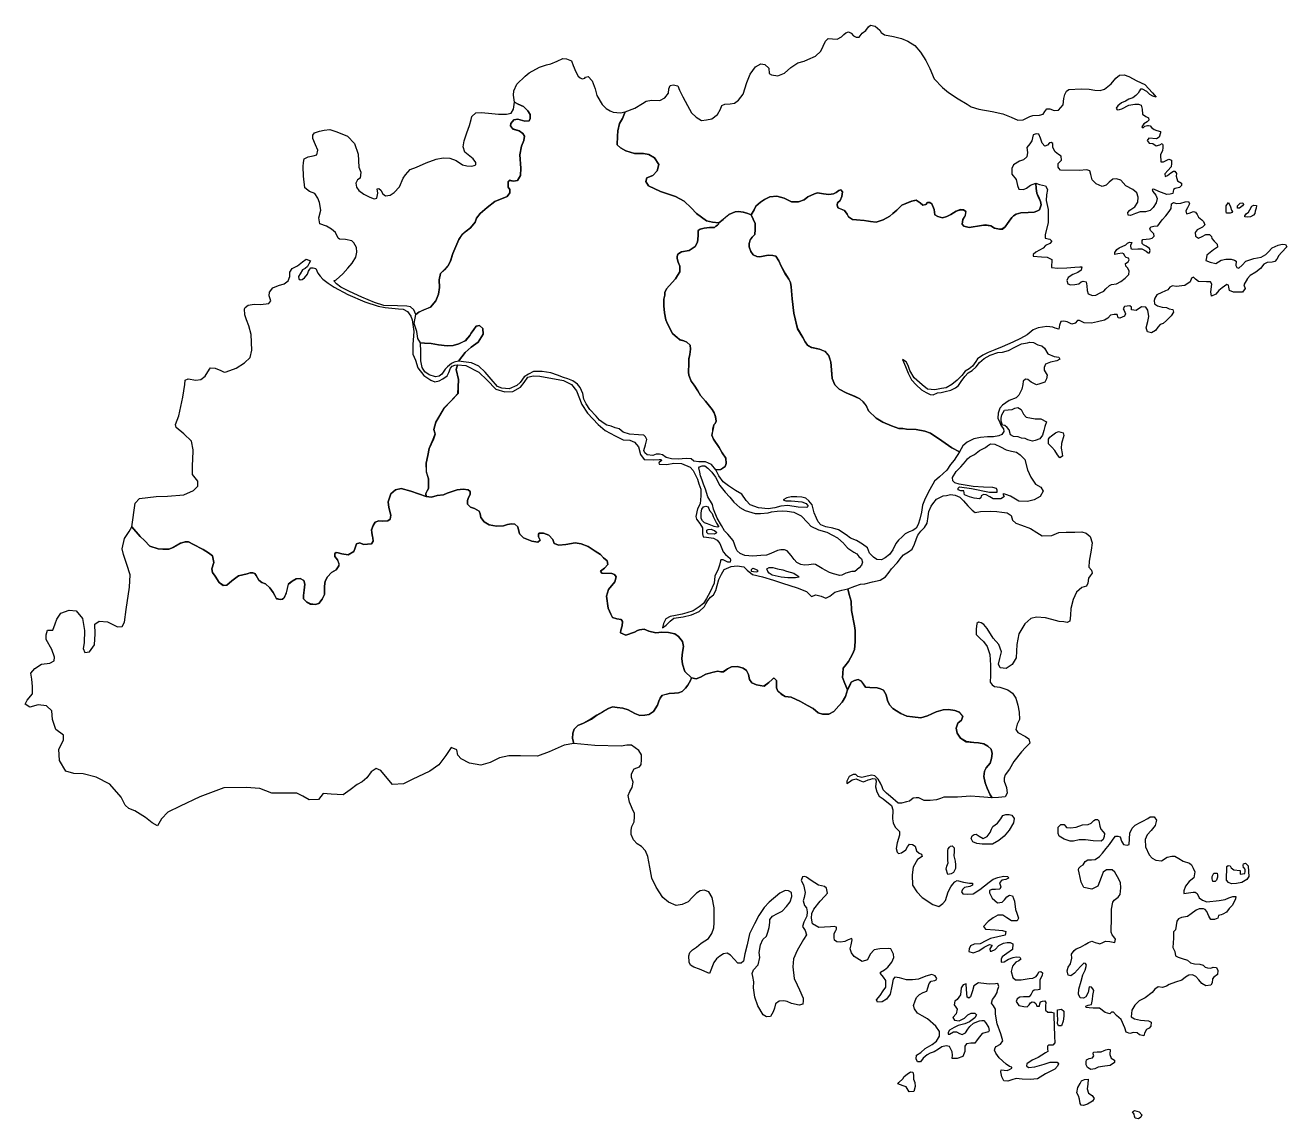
# Model space of a CAD drawing. Header units: inches. Extents: x 118.39 to 119.97, y 25.27 to 26.64.
import ezdxf

# ---------------------------------------------------------------- set-up
doc = ezdxf.new("R2010")
doc.units = ezdxf.units.IN
doc.header["$MEASUREMENT"] = 0
doc.layers.add('fz_xzq', color=10, linetype='Continuous')

# ---------------------------------------------------------------- blocks, each defined once
blk = doc.blocks.new('fz_xzq_ACAD_FMEBLOCK1')
at = {"layer": 'fz_xzq', "color": 7}
for points in [[(0.1061, 0.0488), (0.1037, 0.0545), (0.0994, 0.0583), (0.0951, 0.0591), (0.0832, 0.0596), (0.0662, 0.06), (0.0543, 0.0635), (0.0385, 0.0705), (0.0231, 0.0775), (0.0125, 0.0829), (0.0069, 0.0872), (0.0035, 0.0907), (0.0066, 0.0922), (0.015, 0.0998), (0.0212, 0.1067), (0.0265, 0.1131), (0.0309, 0.1207), (0.0322, 0.1267), (0.0318, 0.1328), (0.0286, 0.1384), (0.0259, 0.1408), (0.0183, 0.1425), (0.0108, 0.1429), (0.009, 0.1445), (0.0058, 0.1514), (0.0004, 0.1554), (-0.0058, 0.1595), (-0.0139, 0.1623), (-0.0152, 0.1696), (-0.0126, 0.1792), (-0.0145, 0.1889), (-0.0167, 0.1945), (-0.0203, 0.2002), (-0.027, 0.2026), (-0.0328, 0.2075), (-0.0343, 0.2219), (-0.0348, 0.234), (-0.0344, 0.2393), (-0.0335, 0.2437), (-0.0286, 0.2461), (-0.0224, 0.2473), (-0.0179, 0.2488), (-0.0166, 0.2545), (-0.0193, 0.2613), (-0.0229, 0.269), (-0.0229, 0.2734), (-0.0207, 0.2762), (-0.0145, 0.2782), (-0.0087, 0.2798), (-0.0016, 0.2806), (0.0074, 0.2777), (0.0208, 0.272), (0.0293, 0.2628), (0.0339, 0.2495), (0.0348, 0.2334), (0.0375, 0.2269), (0.0367, 0.2193), (0.0331, 0.2173), (0.0309, 0.2132), (0.0318, 0.2084), (0.035, 0.204), (0.0412, 0.1995), (0.0488, 0.1955), (0.0542, 0.1934), (0.0573, 0.1946), (0.0586, 0.2007), (0.0577, 0.2063), (0.0599, 0.2067), (0.0626, 0.2043), (0.0649, 0.1998), (0.0684, 0.1974), (0.0742, 0.1982), (0.0791, 0.2014), (0.0858, 0.2086), (0.0902, 0.2194), (0.0933, 0.2238), (0.0991, 0.2303), (0.1071, 0.2334), (0.1191, 0.2386), (0.1316, 0.2434), (0.1405, 0.245), (0.149, 0.2445), (0.1566, 0.2417), (0.1646, 0.2364), (0.17, 0.2348), (0.1758, 0.2347), (0.1793, 0.2355), (0.1816, 0.2363), (0.1816, 0.2391), (0.178, 0.2436), (0.1739, 0.2472), (0.1677, 0.2521), (0.1654, 0.2589), (0.1667, 0.2662), (0.1703, 0.2762), (0.1734, 0.2854), (0.1756, 0.2931), (0.1764, 0.2967), (0.1813, 0.3015), (0.188, 0.3019), (0.1974, 0.301), (0.2099, 0.2997), (0.2197, 0.2997), (0.2255, 0.3009), (0.2286, 0.3061), (0.2299, 0.3149), (0.2344, 0.3121), (0.2411, 0.3092), (0.2465, 0.304), (0.2496, 0.2991), (0.2496, 0.2943), (0.2483, 0.2915), (0.243, 0.2911), (0.234, 0.2936), (0.2291, 0.2928), (0.2251, 0.288), (0.2247, 0.2852), (0.2278, 0.2811), (0.2359, 0.2787), (0.2403, 0.2754), (0.2426, 0.2722), (0.2417, 0.2666), (0.2386, 0.2597), (0.2364, 0.2489), (0.2378, 0.232), (0.2374, 0.2227), (0.2338, 0.2167), (0.2285, 0.2159), (0.2236, 0.2168), (0.2218, 0.2152), (0.2218, 0.2083), (0.2241, 0.2051), (0.2241, 0.2011), (0.2205, 0.1967), (0.2054, 0.1903), (0.1956, 0.1827), (0.1867, 0.1751), (0.1823, 0.1695), (0.1805, 0.1643), (0.1747, 0.1571), (0.1694, 0.1531), (0.1641, 0.1483), (0.1601, 0.1427), (0.1526, 0.125), (0.1495, 0.1157), (0.1468, 0.1101), (0.142, 0.1045), (0.1371, 0.1001), (0.1353, 0.0921), (0.1358, 0.0824), (0.1345, 0.074), (0.1314, 0.0659), (0.1248, 0.0579), (0.1159, 0.0543), (0.1101, 0.0515)], [(-0.0256, 0.1161), (-0.0277, 0.1123), (-0.0294, 0.1088), (-0.0324, 0.1065), (-0.0358, 0.1046), (-0.0387, 0.0996), (-0.0408, 0.0962), (-0.0404, 0.0935), (-0.0387, 0.0923), (-0.0361, 0.0927), (-0.0332, 0.0946), (-0.0293, 0.0992), (-0.0281, 0.1031), (-0.0264, 0.1054), (-0.0251, 0.1073), (-0.0222, 0.1073), (-0.0192, 0.1061), (-0.0166, 0.1003), (-0.0136, 0.0965), (-0.0102, 0.093), (-0.0037, 0.088), (0.0039, 0.083), (0.021, 0.0737), (0.0423, 0.0647), (0.059, 0.0593), (0.0679, 0.0573), (0.0845, 0.0557), (0.0905, 0.0553), (0.096, 0.0526), (0.0999, 0.0464), (0.1016, 0.0418), (0.1038, 0.0272), (0.1026, 0.011), (0.1026, -0.0009), (0.1057, -0.0086), (0.1087, -0.0182), (0.1164, -0.0279), (0.1249, -0.0337), (0.13, -0.0356), (0.1355, -0.0345), (0.1402, -0.0318), (0.1457, -0.028), (0.1478, -0.0242), (0.1499, -0.0184), (0.1516, -0.0161), (0.155, -0.015), (0.1585, -0.0143), (0.1567, -0.0203), (0.1599, -0.0328), (0.1595, -0.0424), (0.1591, -0.0505), (0.1502, -0.0601), (0.1418, -0.0685), (0.1312, -0.0862), (0.129, -0.0954), (0.1303, -0.1011), (0.1282, -0.1075), (0.1229, -0.1191), (0.1211, -0.128), (0.1194, -0.1376), (0.1194, -0.1485), (0.1221, -0.1574), (0.1222, -0.1694), (0.1187, -0.1754), (0.1191, -0.1795), (0.1098, -0.1762), (0.1, -0.1727), (0.0877, -0.1692), (0.0809, -0.1711), (0.075, -0.1761), (0.0716, -0.1861), (0.0725, -0.193), (0.0751, -0.2026), (0.0743, -0.2076), (0.0713, -0.2099), (0.0641, -0.2103), (0.0599, -0.2099), (0.0552, -0.2114), (0.0527, -0.2156), (0.0506, -0.2214), (0.0515, -0.2275), (0.0523, -0.2314), (0.0528, -0.2352), (0.0507, -0.2387), (0.0409, -0.2394), (0.0362, -0.2374), (0.032, -0.2386), (0.0303, -0.2436), (0.0286, -0.2482), (0.0214, -0.2524), (0.0134, -0.2512), (0.0091, -0.25), (0.0066, -0.2496), (0.0049, -0.2508), (0.0049, -0.2546), (0.0083, -0.2589), (0.01, -0.2639), (0.0096, -0.2662), (0.0063, -0.2712), (0.0008, -0.2746), (-0.0043, -0.28), (-0.0072, -0.2853), (-0.0081, -0.2919), (-0.008, -0.3023), (-0.0109, -0.308), (-0.0151, -0.3134), (-0.0198, -0.3149), (-0.0257, -0.3141), (-0.0309, -0.3114), (-0.0343, -0.3076), (-0.0343, -0.3033), (-0.0335, -0.2968), (-0.0327, -0.2891), (-0.034, -0.2845), (-0.0387, -0.2822), (-0.0438, -0.2825), (-0.0488, -0.2856), (-0.0535, -0.2894), (-0.056, -0.3002), (-0.0589, -0.3063), (-0.0606, -0.3082), (-0.0635, -0.3086), (-0.0682, -0.3074), (-0.0725, -0.2997), (-0.0768, -0.294), (-0.0819, -0.2889), (-0.0866, -0.287), (-0.0904, -0.2843), (-0.0939, -0.2785), (-0.0956, -0.2758), (-0.0981, -0.2751), (-0.1015, -0.275), (-0.1049, -0.2762), (-0.1159, -0.2789), (-0.1244, -0.285), (-0.1307, -0.2903), (-0.1349, -0.2911), (-0.1401, -0.2872), (-0.1452, -0.2792), (-0.1486, -0.2745), (-0.1495, -0.2699), (-0.147, -0.2622), (-0.1483, -0.2538), (-0.1535, -0.2499), (-0.1603, -0.2457), (-0.1731, -0.2391), (-0.1786, -0.236), (-0.1828, -0.2364), (-0.1884, -0.2379), (-0.1977, -0.2433), (-0.2032, -0.2456), (-0.2108, -0.2455), (-0.2167, -0.2451), (-0.227, -0.2417), (-0.2338, -0.2347), (-0.2389, -0.2297), (-0.2496, -0.2174), (-0.2453, -0.1876), (-0.2401, -0.1817), (-0.2192, -0.1794), (-0.2048, -0.1788), (-0.1845, -0.1771), (-0.1721, -0.1718), (-0.1669, -0.1665), (-0.167, -0.16), (-0.1736, -0.1517), (-0.1737, -0.1392), (-0.173, -0.1339), (-0.1729, -0.1209), (-0.1747, -0.11), (-0.1846, -0.1008), (-0.194, -0.0931), (-0.1949, -0.0891), (-0.1905, -0.0782), (-0.1858, -0.0549), (-0.1832, -0.0392), (-0.1828, -0.0336), (-0.1788, -0.032), (-0.1695, -0.0336), (-0.1633, -0.0328), (-0.1575, -0.0288), (-0.1522, -0.0199), (-0.1509, -0.0183), (-0.1451, -0.0184), (-0.138, -0.0216), (-0.1339, -0.0236), (-0.1313, -0.0232), (-0.1188, -0.0184), (-0.1082, -0.012), (-0.1011, -0.0052), (-0.0994, 0.004), (-0.1, 0.0238), (-0.1031, 0.0346), (-0.1059, 0.0419), (-0.1081, 0.0483), (-0.1082, 0.0556), (-0.1077, 0.0576), (-0.1037, 0.0604), (-0.0962, 0.0616), (-0.0882, 0.0612), (-0.0779, 0.0623), (-0.0753, 0.0659), (-0.0775, 0.072), (-0.0771, 0.0768), (-0.0727, 0.082), (-0.0656, 0.0848), (-0.0585, 0.0872), (-0.0536, 0.0908), (-0.0514, 0.0961), (-0.0514, 0.1017), (-0.0488, 0.1065), (-0.0421, 0.1097), (-0.0359, 0.1145), (-0.031, 0.1181)], [(0.1121, 0.0133), (0.117, 0.0129), (0.1254, 0.0124), (0.1348, 0.0108), (0.1455, 0.0095), (0.153, 0.0099), (0.1601, 0.0119), (0.1686, 0.0159), (0.1739, 0.0223), (0.1757, 0.0251), (0.1788, 0.0299), (0.1819, 0.0339), (0.1859, 0.0347), (0.1903, 0.031), (0.1908, 0.0242), (0.1842, 0.0142), (0.1757, 0.0078), (0.1682, 0.001), (0.1598, -0.0098), (0.1542, -0.0111), (0.1508, -0.0126), (0.1461, -0.0168), (0.1431, -0.0199), (0.1389, -0.026), (0.1355, -0.0287), (0.1308, -0.0295), (0.1228, -0.0271), (0.1176, -0.0232), (0.1142, -0.0178), (0.1125, -0.0094), (0.1124, 0.0018)]]:
    blk.add_lwpolyline(points, close=True, dxfattribs=at)
blk = doc.blocks.new('fz_xzq_ACAD_FMEBLOCK2')
at = {"layer": 'fz_xzq', "color": 7}
for points in [[(-0.158834, 0.160514), (-0.153981, 0.162873), (-0.150006, 0.168045), (-0.148237, 0.172035), (-0.14691, 0.175629), (-0.140731, 0.179578), (-0.136755, 0.185151), (-0.134103, 0.189132), (-0.130573, 0.190702), (-0.126163, 0.190661), (-0.123077, 0.189831), (-0.119997, 0.185395), (-0.120887, 0.180196), (-0.126192, 0.171031), (-0.132375, 0.163476), (-0.138997, 0.157929), (-0.146938, 0.153595), (-0.152229, 0.153242), (-0.160165, 0.153314), (-0.166777, 0.154175), (-0.171624, 0.156222), (-0.173824, 0.160649), (-0.172498, 0.163842), (-0.170292, 0.165425), (-0.167646, 0.165801), (-0.16368, 0.163362)], [(-0.061362, 0.178025), (-0.057394, 0.177986), (-0.056074, 0.176371), (-0.054315, 0.174351), (-0.049466, 0.173902), (-0.042409, 0.174634), (-0.034466, 0.17776), (-0.02741, 0.17809), (-0.023438, 0.179653), (-0.020343, 0.183228), (-0.018136, 0.184407), (-0.01549, 0.184381), (-0.01373, 0.18276), (-0.012865, 0.175942), (-0.011551, 0.172323), (-0.008473, 0.168686), (-0.006715, 0.166666), (-0.007165, 0.163065), (-0.008497, 0.159072), (-0.011147, 0.157096), (-0.020844, 0.157594), (-0.03054, 0.158893), (-0.038475, 0.158972), (-0.045533, 0.157038), (-0.049942, 0.157081), (-0.057431, 0.159558), (-0.063595, 0.163625), (-0.064912, 0.166842), (-0.064906, 0.170047), (-0.064896, 0.174854)], [(-0.038566, 0.117309), (-0.039438, 0.121324), (-0.038993, 0.123323), (-0.036344, 0.1257), (-0.033695, 0.127677), (-0.031042, 0.131657), (-0.027511, 0.133625), (-0.023104, 0.133581), (-0.018694, 0.134338), (-0.012956, 0.137886), (-0.009419, 0.142257), (-0.004557, 0.147816), (-0.000577, 0.152983), (0.003405, 0.158551), (0.005175, 0.161337), (0.006944, 0.163322), (0.01003, 0.163291), (0.012673, 0.162462), (0.014423, 0.157237), (0.017056, 0.152803), (0.021462, 0.151957), (0.02411, 0.153131), (0.024569, 0.159936), (0.02503, 0.167142), (0.027692, 0.173524), (0.03167, 0.177088), (0.037853, 0.180629), (0.041385, 0.182194), (0.047568, 0.185735), (0.05022, 0.18771), (0.055511, 0.187654), (0.058144, 0.183621), (0.056801, 0.176825), (0.051492, 0.170471), (0.046626, 0.164914), (0.043965, 0.159334), (0.044379, 0.150116), (0.049199, 0.140051), (0.052713, 0.136009), (0.057553, 0.133154), (0.064603, 0.132679), (0.071668, 0.13701), (0.077403, 0.138551), (0.081369, 0.138509), (0.086207, 0.135252), (0.091926, 0.131986), (0.099851, 0.129497), (0.102048, 0.127471), (0.104238, 0.123441), (0.106425, 0.11861), (0.105078, 0.111014), (0.099335, 0.10667), (0.094469, 0.100714), (0.092687, 0.094725), (0.092677, 0.09152), (0.104138, 0.093399), (0.106781, 0.093371), (0.109419, 0.09174), (0.111603, 0.086108), (0.115999, 0.083256), (0.121278, 0.081195), (0.136702, 0.082628), (0.144196, 0.084147), (0.149049, 0.086096), (0.153901, 0.087644), (0.155664, 0.088025), (0.157867, 0.088001), (0.157415, 0.084801), (0.15342, 0.076835), (0.149441, 0.072873), (0.1459, 0.068106), (0.141487, 0.065752), (0.139282, 0.064975), (0.136194, 0.063807), (0.135302, 0.060612), (0.130892, 0.059059), (0.126488, 0.059107), (0.123859, 0.063142), (0.121237, 0.069179), (0.119483, 0.071601), (0.117284, 0.072427), (0.111998, 0.072484), (0.108027, 0.070524), (0.101846, 0.066185), (0.096989, 0.062632), (0.089497, 0.061511), (0.085969, 0.059946), (0.083756, 0.056765), (0.081961, 0.045969), (0.079752, 0.043589), (0.079727, 0.035578), (0.078811, 0.02397), (0.081437, 0.018735), (0.082302, 0.013518), (0.085379, 0.011883), (0.090657, 0.010224), (0.097255, 0.008151), (0.100766, 0.004909), (0.106044, 0.003249), (0.112648, 0.003178), (0.116606, 0.001933), (0.119238, -0.000899), (0.122316, -0.001734), (0.126278, -0.001777), (0.129364, -0.000609), (0.133324, -0.001053), (0.135071, -0.005078), (0.134614, -0.00988), (0.1302, -0.013437), (0.128433, -0.01542), (0.127976, -0.020222), (0.126205, -0.023407), (0.12004, -0.024141), (0.115208, -0.021285), (0.111262, -0.016435), (0.107754, -0.012392), (0.103359, -0.010341), (0.098956, -0.010694), (0.094546, -0.013051), (0.090132, -0.017009), (0.082202, -0.019328), (0.074269, -0.022449), (0.070742, -0.024415), (0.065895, -0.026367), (0.060616, -0.02551), (0.056206, -0.028268), (0.053113, -0.032643), (0.044292, -0.039361), (0.036801, -0.042889), (0.031065, -0.048439), (0.027529, -0.054411), (0.026628, -0.062815), (0.030581, -0.065659), (0.038497, -0.067343), (0.048176, -0.067843), (0.051691, -0.069482), (0.051237, -0.074685), (0.049031, -0.077066), (0.045946, -0.079037), (0.043294, -0.083416), (0.042406, -0.086612), (0.03713, -0.085356), (0.034056, -0.082921), (0.029658, -0.082475), (0.024815, -0.084028), (0.02042, -0.08198), (0.018673, -0.076755), (0.013859, -0.06629), (0.00815, -0.061426), (0.00464, -0.056984), (0.002, -0.056957), (-0.000206, -0.059338), (-0.005923, -0.057679), (-0.012951, -0.052), (-0.020873, -0.051922), (-0.026154, -0.05187), (-0.029674, -0.051434), (-0.030109, -0.049427), (-0.027466, -0.048251), (-0.023064, -0.047493), (-0.02173, -0.041097), (-0.021279, -0.036294), (-0.020385, -0.029893), (-0.021261, -0.027881), (-0.023017, -0.025861), (-0.026098, -0.02543), (-0.027434, -0.032628), (-0.030085, -0.03781), (-0.03317, -0.039782), (-0.037131, -0.039343), (-0.039322, -0.034514), (-0.038869, -0.028109), (-0.036207, -0.018119), (-0.033989, -0.010129), (-0.030896, -0.004551), (-0.029562, 0.001846), (-0.030438, 0.003857), (-0.032638, 0.00428), (-0.03705, -0.000084), (-0.044552, -0.008423), (-0.048961, -0.011585), (-0.052481, -0.01075), (-0.053792, -0.005529), (-0.052462, -0.000735), (-0.049372, 0.003242), (-0.047596, 0.010435), (-0.048026, 0.015648), (-0.044935, 0.020024), (-0.042288, 0.022402), (-0.037, 0.024353), (-0.030828, 0.027497), (-0.026859, 0.030262), (-0.022892, 0.031825), (-0.018491, 0.030179), (-0.01497, 0.029343), (-0.01277, 0.02852), (-0.008803, 0.030082), (-0.005717, 0.031654), (0.000008, 0.031596), (0.00617, 0.030332), (0.007061, 0.034329), (0.004866, 0.037155), (0.002671, 0.039982), (0.001357, 0.0432), (0.001843, 0.062023), (0.001868, 0.072038), (0.003651, 0.080833), (0.00542, 0.083219), (0.010276, 0.087175), (0.012927, 0.090353), (0.01383, 0.098756), (0.013407, 0.105571), (0.009459, 0.112421), (0.005948, 0.118466), (0.00287, 0.121301), (-0.004181, 0.121373), (-0.008595, 0.118212), (-0.010814, 0.111825), (-0.015247, 0.100653), (-0.022746, 0.097122), (-0.032876, 0.099226), (-0.035946, 0.105666), (-0.037256, 0.111688)], [(0.14655, 0.125379), (0.148318, 0.126561), (0.150519, 0.126136), (0.151832, 0.123718), (0.155349, 0.121275), (0.163277, 0.120385), (0.16326, 0.115979), (0.168991, 0.116716), (0.169441, 0.119114), (0.169449, 0.121117), (0.168576, 0.123129), (0.167257, 0.123945), (0.166829, 0.127154), (0.167275, 0.128752), (0.169923, 0.129523), (0.172995, 0.126284), (0.173407, 0.119069), (0.173824, 0.113056), (0.171606, 0.109076), (0.165423, 0.10554), (0.158368, 0.104017), (0.152198, 0.103686), (0.14868, 0.105327), (0.146046, 0.108161)], [(0.130216, 0.117148), (0.134181, 0.117105), (0.134614, 0.114696), (0.134603, 0.111893), (0.133709, 0.108297), (0.131941, 0.106715), (0.128857, 0.106749), (0.127987, 0.109963), (0.127997, 0.112767)], [(-0.02982, -0.123143), (-0.029813, -0.119537), (-0.029368, -0.116737), (-0.025846, -0.115169), (-0.021885, -0.114407), (-0.020121, -0.112021), (-0.020995, -0.109208), (-0.020551, -0.107209), (-0.016151, -0.106852), (-0.010872, -0.106904), (-0.00735, -0.105337), (-0.005148, -0.104157), (-0.001627, -0.103391), (0.000132, -0.103809), (-0.000323, -0.110214), (0.001427, -0.114638), (0.005819, -0.117086), (0.005812, -0.120291), (0.000086, -0.123839), (-0.006514, -0.124975), (-0.014873, -0.126094), (-0.018835, -0.128058), (-0.024114, -0.128807), (-0.028068, -0.126365)], [(-0.039571, -0.161908), (-0.041323, -0.158285), (-0.040431, -0.151483), (-0.037343, -0.146305), (-0.035577, -0.143117), (-0.032056, -0.141549), (-0.027218, -0.141196), (-0.02767, -0.147201), (-0.028561, -0.153201), (-0.026813, -0.158426), (-0.022423, -0.161674), (-0.019792, -0.165306), (-0.021997, -0.168489), (-0.02816, -0.172435), (-0.032999, -0.17399), (-0.036076, -0.173559), (-0.037391, -0.171544), (-0.03826, -0.166327)], [(0.030281, -0.185035), (0.028091, -0.181808), (0.030733, -0.180233), (0.036443, -0.181893), (0.03995, -0.185935), (0.038624, -0.188726), (0.035982, -0.190702), (0.031588, -0.189856), (0.030715, -0.187443)]]:
    blk.add_lwpolyline(points, close=True, dxfattribs=at)
blk = doc.blocks.new('fz_xzq_ACAD_FMEBLOCK3')
at = {"layer": 'fz_xzq', "color": 7}
for points in [[(0.2178, 0.102), (0.2018, 0.1031), (0.1907, 0.104), (0.1744, 0.1029), (0.1572, 0.1027), (0.1532, 0.1011), (0.148, 0.0996), (0.14, 0.0984), (0.1325, 0.0985), (0.1259, 0.1018), (0.1228, 0.1018), (0.1188, 0.1014), (0.1144, 0.0979), (0.1105, 0.0967), (0.1043, 0.0951), (0.0999, 0.0952), (0.0906, 0.1037), (0.0853, 0.1077), (0.0813, 0.1118), (0.08, 0.1158), (0.0778, 0.1202), (0.0752, 0.1254), (0.0708, 0.1295), (0.0672, 0.1303), (0.0611, 0.1292), (0.0544, 0.1272), (0.0496, 0.1288), (0.0469, 0.1313), (0.0438, 0.1313), (0.0386, 0.1285), (0.0359, 0.1229), (0.0359, 0.1197), (0.039, 0.1221), (0.0425, 0.1245), (0.0474, 0.1257), (0.0522, 0.1236), (0.0562, 0.122), (0.0588, 0.1228), (0.0624, 0.1243), (0.0659, 0.1255), (0.0681, 0.1263), (0.0716, 0.1259), (0.0725, 0.1226), (0.0716, 0.1158), (0.0734, 0.1094), (0.0761, 0.1038), (0.0813, 0.1005), (0.0858, 0.0969), (0.0919, 0.0924), (0.0933, 0.0868), (0.0928, 0.0756), (0.0937, 0.0708), (0.0963, 0.0652), (0.1016, 0.0599), (0.1016, 0.0551), (0.099, 0.0455), (0.0976, 0.0383), (0.099, 0.0339), (0.1007, 0.0323), (0.1043, 0.033), (0.1096, 0.0366), (0.1118, 0.0406), (0.1144, 0.0438), (0.1179, 0.0433), (0.1215, 0.0413), (0.1232, 0.0353), (0.1263, 0.0325), (0.1294, 0.0312), (0.1303, 0.0284), (0.1245, 0.0245), (0.1188, 0.0149), (0.1175, 0.0053), (0.1179, -0.0075), (0.1236, -0.016), (0.1302, -0.0229), (0.1435, -0.0318), (0.1509, -0.0343), (0.1562, -0.0303), (0.1593, -0.0267), (0.1611, -0.0215), (0.1629, -0.0159), (0.1659, -0.0096), (0.1682, -0.0068), (0.1712, -0.0032), (0.1739, -0.0016), (0.1818, -0.0037), (0.1893, -0.005), (0.1933, -0.005), (0.1933, -0.0074), (0.1897, -0.009), (0.1831, -0.0105), (0.1805, -0.0129), (0.1796, -0.0157), (0.1809, -0.0185), (0.1875, -0.019), (0.1941, -0.0182), (0.2025, -0.0131), (0.214, -0.0036), (0.2193, 0), (0.225, 0.0023), (0.2321, 0.0039), (0.2374, 0.0034), (0.2382, 0.0014), (0.2351, -0.0006), (0.2299, -0.0013), (0.2272, -0.0045), (0.2285, -0.0097), (0.2276, -0.0125), (0.2219, -0.0129), (0.2175, -0.0128), (0.2144, -0.014), (0.2144, -0.0172), (0.2179, -0.024), (0.2245, -0.0297), (0.2303, -0.029), (0.2333, -0.0258), (0.2364, -0.0222), (0.2395, -0.0202), (0.2435, -0.0207), (0.2457, -0.0275), (0.247, -0.0379), (0.2487, -0.0424), (0.2509, -0.0488), (0.2492, -0.052), (0.2421, -0.0523), (0.2364, -0.0483), (0.2311, -0.045), (0.225, -0.0453), (0.2192, -0.0485), (0.213, -0.0532), (0.2069, -0.0592), (0.2095, -0.0628), (0.2214, -0.0633), (0.2307, -0.0642), (0.2351, -0.0655), (0.2342, -0.0703), (0.2249, -0.0722), (0.2157, -0.0745), (0.2099, -0.0773), (0.2029, -0.0812), (0.1954, -0.0815), (0.1906, -0.0835), (0.1892, -0.0871), (0.1888, -0.0907), (0.1941, -0.0923), (0.2011, -0.0896), (0.2077, -0.0853), (0.2143, -0.0817), (0.2179, -0.0829), (0.2148, -0.0873), (0.2152, -0.0901), (0.217, -0.0901), (0.2218, -0.0882), (0.2262, -0.083), (0.232, -0.0803), (0.2368, -0.0795), (0.2403, -0.0795), (0.2438, -0.0812), (0.2434, -0.088), (0.2363, -0.0931), (0.2302, -0.0975), (0.2293, -0.1003), (0.2293, -0.1039), (0.2328, -0.1035), (0.2385, -0.1004), (0.2443, -0.098), (0.2478, -0.0972), (0.2526, -0.0977), (0.2539, -0.1001), (0.2513, -0.1025), (0.2473, -0.104), (0.2434, -0.1092), (0.2416, -0.1156), (0.2438, -0.1232), (0.2469, -0.1261), (0.2543, -0.1261), (0.264, -0.1246), (0.2689, -0.1239), (0.2728, -0.1219), (0.2751, -0.1191), (0.2764, -0.1163), (0.279, -0.1156), (0.2808, -0.1172), (0.2803, -0.1208), (0.2777, -0.126), (0.2777, -0.1328), (0.2777, -0.1384), (0.2755, -0.1388), (0.2706, -0.1391), (0.2684, -0.1407), (0.2666, -0.1443), (0.2644, -0.1475), (0.257, -0.1474), (0.2526, -0.1478), (0.249, -0.1501), (0.2481, -0.1533), (0.2512, -0.1582), (0.2574, -0.1594), (0.2618, -0.1599), (0.2644, -0.1575), (0.2658, -0.1551), (0.268, -0.1535), (0.2706, -0.1543), (0.2724, -0.156), (0.2737, -0.1592), (0.2772, -0.1592), (0.2776, -0.1564), (0.2785, -0.1536), (0.2807, -0.1528), (0.2838, -0.1525), (0.2851, -0.1545), (0.2847, -0.1589), (0.2847, -0.1641), (0.2877, -0.1665), (0.2899, -0.1665), (0.2921, -0.1666), (0.2952, -0.1674), (0.2952, -0.1714), (0.296, -0.1966), (0.2965, -0.2051), (0.2938, -0.2078), (0.2886, -0.2078), (0.2872, -0.2094), (0.2872, -0.2126), (0.2877, -0.2158), (0.2846, -0.2178), (0.2753, -0.2233), (0.2678, -0.2268), (0.2612, -0.2316), (0.2608, -0.234), (0.2634, -0.236), (0.2714, -0.2353), (0.2828, -0.2318), (0.2903, -0.2294), (0.2942, -0.2295), (0.2991, -0.2295), (0.3008, -0.2315), (0.2999, -0.2343), (0.2964, -0.2379), (0.2845, -0.2438), (0.2748, -0.2501), (0.2656, -0.2512), (0.2555, -0.2507), (0.248, -0.2499), (0.2423, -0.2514), (0.2375, -0.253), (0.2326, -0.2525), (0.23, -0.2477), (0.2287, -0.2413), (0.2291, -0.2389), (0.2366, -0.2398), (0.2397, -0.2386), (0.2423, -0.237), (0.2423, -0.2354), (0.2397, -0.2346), (0.2353, -0.2317), (0.2265, -0.224), (0.2225, -0.218), (0.2208, -0.2144), (0.2217, -0.2112), (0.223, -0.2096), (0.2283, -0.2068), (0.2314, -0.2025), (0.2287, -0.194), (0.2243, -0.1812), (0.2222, -0.1691), (0.2222, -0.1627), (0.2195, -0.1587), (0.2169, -0.1554), (0.2182, -0.1506), (0.2213, -0.1471), (0.224, -0.1419), (0.2244, -0.1391), (0.2262, -0.1343), (0.2248, -0.1307), (0.2222, -0.1311), (0.2143, -0.1314), (0.2037, -0.1305), (0.2006, -0.1301), (0.1949, -0.1336), (0.1931, -0.14), (0.1909, -0.1476), (0.1887, -0.1492), (0.1865, -0.148), (0.1857, -0.1383), (0.1852, -0.1311), (0.1817, -0.1323), (0.1791, -0.1363), (0.1782, -0.1451), (0.1738, -0.1507), (0.1711, -0.153), (0.1702, -0.1574), (0.1724, -0.1603), (0.1742, -0.1631), (0.1729, -0.1687), (0.1685, -0.1734), (0.1707, -0.1767), (0.1764, -0.1775), (0.183, -0.174), (0.1874, -0.17), (0.1914, -0.168), (0.1962, -0.1681), (0.1984, -0.1701), (0.1962, -0.1737), (0.1896, -0.1788), (0.1834, -0.1812), (0.1751, -0.1835), (0.1702, -0.1859), (0.1645, -0.1894), (0.1627, -0.1922), (0.1627, -0.1942), (0.1645, -0.1942), (0.1693, -0.1915), (0.1733, -0.1911), (0.1768, -0.1932), (0.1803, -0.1948), (0.1843, -0.1924), (0.1874, -0.188), (0.19, -0.1845), (0.1944, -0.1805), (0.2019, -0.1777), (0.205, -0.177), (0.2076, -0.177), (0.2094, -0.1798), (0.2133, -0.1855), (0.2142, -0.1895), (0.2133, -0.1911), (0.2054, -0.1934), (0.2019, -0.1974), (0.1992, -0.2014), (0.1962, -0.2053), (0.1913, -0.2057), (0.1856, -0.2064), (0.1834, -0.2092), (0.1834, -0.216), (0.1812, -0.222), (0.1742, -0.2248), (0.1676, -0.2247), (0.168, -0.2207), (0.1676, -0.2163), (0.1645, -0.2095), (0.1601, -0.209), (0.1548, -0.2102), (0.1508, -0.213), (0.1451, -0.2165), (0.1403, -0.2181), (0.1363, -0.22), (0.1315, -0.2244), (0.128, -0.2288), (0.1244, -0.2288), (0.1227, -0.2251), (0.1231, -0.2207), (0.1284, -0.2172), (0.1341, -0.212), (0.1425, -0.2073), (0.1482, -0.2029), (0.1517, -0.1969), (0.1517, -0.1909), (0.1473, -0.1841), (0.1368, -0.1748), (0.1302, -0.1711), (0.1245, -0.1679), (0.1205, -0.1626), (0.1192, -0.1582), (0.1214, -0.1526), (0.1231, -0.1482), (0.1267, -0.1446), (0.1315, -0.1419), (0.1359, -0.1403), (0.1372, -0.1363), (0.139, -0.1307), (0.1416, -0.1279), (0.146, -0.1268), (0.1478, -0.126), (0.1487, -0.1244), (0.1465, -0.1212), (0.1421, -0.1195), (0.1346, -0.1215), (0.1254, -0.1254), (0.1179, -0.1261), (0.1104, -0.1261), (0.1016, -0.1236), (0.0959, -0.1227), (0.0937, -0.1255), (0.0923, -0.1339), (0.0901, -0.1443), (0.0853, -0.1503), (0.08, -0.1539), (0.0743, -0.1542), (0.073, -0.1514), (0.0774, -0.1458), (0.0813, -0.1399), (0.0848, -0.1355), (0.0848, -0.1271), (0.0818, -0.123), (0.0778, -0.1182), (0.0778, -0.1166), (0.0831, -0.1134), (0.0871, -0.1103), (0.0923, -0.1039), (0.0945, -0.0983), (0.0941, -0.0939), (0.091, -0.0871), (0.0875, -0.087), (0.0769, -0.0873), (0.0699, -0.0885), (0.065, -0.0941), (0.0615, -0.1012), (0.0549, -0.1032), (0.0448, -0.0971), (0.0417, -0.0923), (0.0399, -0.0874), (0.0412, -0.0822), (0.0426, -0.0762), (0.0421, -0.0742), (0.0373, -0.0762), (0.0333, -0.0782), (0.028, -0.0789), (0.0232, -0.0785), (0.0205, -0.0765), (0.0197, -0.0729), (0.0197, -0.0681), (0.0219, -0.0645), (0.0227, -0.0625), (0.0227, -0.0601), (0.0201, -0.0592), (0.0152, -0.0596), (0.0078, -0.0603), (0.0007, -0.0607), (-0.0072, -0.0558), (-0.0086, -0.049), (-0.0081, -0.043), (-0.0055, -0.0374), (0.0025, -0.0275), (0.0082, -0.0215), (0.0117, -0.0175), (0.0104, -0.0111), (0.0077, -0.0091), (0.0002, -0.0074), (-0.009, -0.0017), (-0.0148, 0.0027), (-0.017, 0.0035), (-0.0196, 0.0028), (-0.0214, -0.0016), (-0.0187, -0.0069), (-0.0165, -0.0169), (-0.0178, -0.0229), (-0.0191, -0.0273), (-0.0174, -0.0329), (-0.0147, -0.0361), (-0.0138, -0.041), (-0.0143, -0.0462), (-0.0182, -0.0537), (-0.0196, -0.0593), (-0.0165, -0.0642), (-0.0147, -0.0698), (-0.0187, -0.0754), (-0.0266, -0.0893), (-0.031, -0.0997), (-0.0318, -0.1097), (-0.0301, -0.1246), (-0.0265, -0.1326), (-0.0235, -0.1386), (-0.019, -0.1491), (-0.019, -0.1523), (-0.0195, -0.1567), (-0.0239, -0.1579), (-0.0336, -0.1558), (-0.0389, -0.1534), (-0.0433, -0.1525), (-0.049, -0.1529), (-0.0538, -0.1561), (-0.0547, -0.1617), (-0.0564, -0.1661), (-0.06, -0.172), (-0.0648, -0.1724), (-0.0692, -0.17), (-0.0758, -0.1587), (-0.0794, -0.1479), (-0.0811, -0.1362), (-0.0807, -0.1286), (-0.082, -0.1218), (-0.0829, -0.1182), (-0.0812, -0.1138), (-0.0754, -0.1074), (-0.0733, -0.0982), (-0.0741, -0.0918), (-0.0724, -0.0822), (-0.0693, -0.0758), (-0.0649, -0.0714), (-0.0632, -0.0666), (-0.0614, -0.0606), (-0.0605, -0.0542), (-0.0605, -0.0506), (-0.0575, -0.0462), (-0.0513, -0.0431), (-0.0451, -0.0403), (-0.0398, -0.0343), (-0.0354, -0.0284), (-0.0332, -0.0216), (-0.0337, -0.0168), (-0.0372, -0.0147), (-0.0416, -0.0143), (-0.0482, -0.0175), (-0.0614, -0.029), (-0.068, -0.0353), (-0.0746, -0.0457), (-0.0799, -0.0561), (-0.0861, -0.0685), (-0.0891, -0.0821), (-0.0922, -0.0937), (-0.0935, -0.1029), (-0.0966, -0.1053), (-0.1006, -0.1052), (-0.1054, -0.1004), (-0.1098, -0.0952), (-0.1142, -0.0927), (-0.1186, -0.0935), (-0.1235, -0.0963), (-0.1274, -0.0998), (-0.1309, -0.1046), (-0.1362, -0.1182), (-0.149, -0.1128), (-0.1561, -0.1103), (-0.1601, -0.1079), (-0.1618, -0.1038), (-0.1623, -0.0962), (-0.161, -0.0918), (-0.1574, -0.0886), (-0.1526, -0.085), (-0.1468, -0.0802), (-0.1376, -0.0742), (-0.1332, -0.0682), (-0.131, -0.061), (-0.1305, -0.0549), (-0.1305, -0.0477), (-0.1306, -0.036), (-0.1328, -0.0231), (-0.1372, -0.0159), (-0.143, -0.0138), (-0.1479, -0.0146), (-0.1527, -0.0174), (-0.158, -0.023), (-0.1629, -0.0286), (-0.1704, -0.0317), (-0.1779, -0.0329), (-0.1877, -0.0288), (-0.1947, -0.0231), (-0.2032, -0.0102), (-0.2085, 0.0011), (-0.2112, 0.0152), (-0.2135, 0.0285), (-0.2166, 0.0353), (-0.2215, 0.041), (-0.2268, 0.0443), (-0.2317, 0.0491), (-0.2343, 0.056), (-0.2343, 0.0612), (-0.2335, 0.066), (-0.2308, 0.072), (-0.2304, 0.0781), (-0.2304, 0.0829), (-0.2322, 0.0865), (-0.234, 0.0906), (-0.2367, 0.0966), (-0.238, 0.1047), (-0.2362, 0.1099), (-0.2332, 0.1147), (-0.2318, 0.1215), (-0.2341, 0.1272), (-0.2341, 0.132), (-0.2305, 0.1384), (-0.2239, 0.1408), (-0.2217, 0.1436), (-0.2213, 0.1496), (-0.2213, 0.1557), (-0.2248, 0.1613), (-0.2293, 0.1646), (-0.2342, 0.1678), (-0.2399, 0.1679), (-0.247, 0.1667), (-0.2799, 0.1676), (-0.3064, 0.1699), (-0.3078, 0.1763), (-0.3074, 0.1831), (-0.306, 0.188), (-0.3012, 0.1924), (-0.2941, 0.1955), (-0.2843, 0.2007), (-0.2773, 0.2055), (-0.2697, 0.2099), (-0.2627, 0.2139), (-0.2578, 0.2159), (-0.252, 0.215), (-0.2449, 0.2142), (-0.2383, 0.2121), (-0.2298, 0.2076), (-0.2236, 0.2052), (-0.2174, 0.2055), (-0.2121, 0.2063), (-0.2063, 0.2099), (-0.2015, 0.2179), (-0.1997, 0.2231), (-0.1979, 0.2268), (-0.1957, 0.2304), (-0.1869, 0.2327), (-0.1802, 0.2331), (-0.1753, 0.2334), (-0.1705, 0.235), (-0.1665, 0.2394), (-0.1634, 0.243), (-0.1603, 0.249), (-0.159, 0.2522), (-0.1532, 0.251), (-0.1474, 0.253), (-0.1408, 0.257), (-0.1315, 0.2593), (-0.1257, 0.2605), (-0.1222, 0.2596), (-0.1186, 0.26), (-0.1137, 0.2636), (-0.1089, 0.266), (-0.1013, 0.2663), (-0.0942, 0.2643), (-0.0898, 0.2614), (-0.0876, 0.2566), (-0.0862, 0.2501), (-0.0831, 0.2461), (-0.0773, 0.2436), (-0.0729, 0.2428), (-0.068, 0.242), (-0.0618, 0.2463), (-0.0578, 0.2503), (-0.0561, 0.2519), (-0.0547, 0.2515), (-0.0525, 0.2491), (-0.0525, 0.2398), (-0.0507, 0.2354), (-0.0463, 0.2317), (-0.0414, 0.2289), (-0.0339, 0.228), (-0.0223, 0.2227), (-0.0135, 0.2178), (-0.0064, 0.2137), (-0.0002, 0.2085), (0.0052, 0.2068), (0.0132, 0.2067), (0.0194, 0.2099), (0.0256, 0.2171), (0.03, 0.2219), (0.034, 0.2287), (0.0366, 0.2371), (0.0397, 0.2435), (0.0411, 0.2468), (0.0455, 0.2491), (0.0499, 0.2503), (0.0539, 0.2483), (0.0575, 0.243), (0.0593, 0.2406), (0.0646, 0.2401), (0.0739, 0.2396), (0.0779, 0.2384), (0.0819, 0.2368), (0.085, 0.2311), (0.0868, 0.2238), (0.0894, 0.2186), (0.0934, 0.2137), (0.0978, 0.2109), (0.1036, 0.2076), (0.1111, 0.2043), (0.1182, 0.2035), (0.1284, 0.2022), (0.1368, 0.2045), (0.1475, 0.2097), (0.1564, 0.212), (0.163, 0.2127), (0.171, 0.2115), (0.1767, 0.2094), (0.1812, 0.2041), (0.1794, 0.1993), (0.175, 0.1953), (0.1727, 0.1893), (0.1741, 0.1829), (0.178, 0.1768), (0.1851, 0.1723), (0.1949, 0.1714), (0.2006, 0.171), (0.2073, 0.1697), (0.2126, 0.1668), (0.2166, 0.1628), (0.2179, 0.1575), (0.217, 0.1511), (0.2152, 0.1455), (0.2103, 0.1395), (0.2081, 0.1355), (0.2072, 0.1287), (0.209, 0.1206), (0.2116, 0.1141), (0.2152, 0.1057)], [(0.1624, 0.0233), (0.1624, 0.0277), (0.1625, 0.0329), (0.1625, 0.0361), (0.1629, 0.0381), (0.1642, 0.0401), (0.1655, 0.0413), (0.1678, 0.0417), (0.1704, 0.0393), (0.1704, 0.0345), (0.1699, 0.0293), (0.1713, 0.0224), (0.1717, 0.018), (0.1717, 0.0132), (0.1695, 0.0084), (0.1664, 0.0065), (0.1624, 0.0057), (0.1602, 0.0125), (0.1611, 0.0165), (0.1629, 0.0205)], [(0.2998, -0.1809), (0.3003, -0.176), (0.2999, -0.1701), (0.2999, -0.1656), (0.2999, -0.1638), (0.3048, -0.1629), (0.3078, -0.1652), (0.3078, -0.1715), (0.3068, -0.1778), (0.3048, -0.1837), (0.3008, -0.1836)], [(0.0998, -0.2566), (0.1011, -0.2546), (0.106, -0.2502), (0.1077, -0.2471), (0.1112, -0.2443), (0.1156, -0.2415), (0.1183, -0.2419), (0.1192, -0.2455), (0.1192, -0.2508), (0.1209, -0.2548), (0.1214, -0.2596), (0.1196, -0.266), (0.1139, -0.2663), (0.1099, -0.2603), (0.1064, -0.2591)]]:
    blk.add_lwpolyline(points, close=True, dxfattribs=at)
blk = doc.blocks.new('fz_xzq_ACAD_FMEBLOCK4')
at = {"layer": 'fz_xzq', "color": 7}
for points in [[(-0.012293, 0.343859), (-0.015401, 0.335832), (-0.019404, 0.32942), (-0.02117, 0.320177), (-0.021602, 0.313743), (-0.022026, 0.302882), (-0.018002, 0.298833), (-0.011303, 0.295169), (-0.000591, 0.291881), (0.011008, 0.291806), (0.017701, 0.290555), (0.024845, 0.286484), (0.030212, 0.277999), (0.027995, 0.269967), (0.022653, 0.26437), (0.015077, 0.261201), (0.013747, 0.256784), (0.017324, 0.25153), (0.032052, 0.244191), (0.050788, 0.238029), (0.061944, 0.231917), (0.070425, 0.223812), (0.077122, 0.216524), (0.089614, 0.207584), (0.097193, 0.205921), (0.105217, 0.205059), (0.104773, 0.203453), (0.103438, 0.201853), (0.101656, 0.200659), (0.099875, 0.199063), (0.093636, 0.199107), (0.086951, 0.19835), (0.08205, 0.197177), (0.079378, 0.195184), (0.079386, 0.188747), (0.078506, 0.180707), (0.075393, 0.175498), (0.073168, 0.173502), (0.068271, 0.170317), (0.05847, 0.168775), (0.054019, 0.165587), (0.053132, 0.162777), (0.053136, 0.160363), (0.05448, 0.155525), (0.056269, 0.150685), (0.05628, 0.143443), (0.053614, 0.139036), (0.050948, 0.134628), (0.046946, 0.130229), (0.039832, 0.12223), (0.037613, 0.117819), (0.037619, 0.114198), (0.036291, 0.109379), (0.036305, 0.10093), (0.037211, 0.092072), (0.039007, 0.083611), (0.040797, 0.078369), (0.047051, 0.066257), (0.053292, 0.060984), (0.055967, 0.058552), (0.061311, 0.057309), (0.06532, 0.05527), (0.069332, 0.051621), (0.069784, 0.04679), (0.068904, 0.039956), (0.067577, 0.034333), (0.067586, 0.0287), (0.067157, 0.01784), (0.067608, 0.014216), (0.070734, 0.00655), (0.074301, 0.001697), (0.078761, -0.005576), (0.082328, -0.011233), (0.088567, -0.018518), (0.097033, -0.029038), (0.099262, -0.033077), (0.101047, -0.037918), (0.101944, -0.043557), (0.100613, -0.046364), (0.098837, -0.048363), (0.097953, -0.053185), (0.097513, -0.056401), (0.09663, -0.061222), (0.098415, -0.066063), (0.105543, -0.076574), (0.109553, -0.08304), (0.114007, -0.089911), (0.11446, -0.096754), (0.11313, -0.100365), (0.107356, -0.104348), (0.101578, -0.10471), (0.096048, -0.098055), (0.088397, -0.094542), (0.080326, -0.094487), (0.073953, -0.093674), (0.070551, -0.09096), (0.064178, -0.090532), (0.054409, -0.091236), (0.045912, -0.090795), (0.039112, -0.089212), (0.034858, -0.085724), (0.031033, -0.08493), (0.026784, -0.084903), (0.022539, -0.086413), (0.015315, -0.085597), (0.012337, -0.083272), (0.011481, -0.080191), (0.013166, -0.073282), (0.014852, -0.066373), (0.013571, -0.063289), (0.011441, -0.060969), (0.004642, -0.060541), (-0.006833, -0.0597), (-0.014487, -0.057345), (-0.019596, -0.053085), (-0.024698, -0.0519), (-0.029803, -0.049946), (-0.034906, -0.048377), (-0.038311, -0.046435), (-0.044271, -0.04217), (-0.048534, -0.037146), (-0.056205, -0.029027), (-0.0609, -0.021695), (-0.063891, -0.01591), (-0.065185, -0.008983), (-0.068607, -0.001274), (-0.07202, 0.002975), (-0.077558, 0.006852), (-0.083943, 0.00958), (-0.089475, 0.01115), (-0.096711, 0.013882), (-0.105225, 0.017006), (-0.116286, 0.018605), (-0.126917, 0.018664), (-0.133285, 0.015239), (-0.138801, 0.011809), (-0.143456, 0.004913), (-0.147695, 0.001091), (-0.15746, -0.003086), (-0.166817, -0.002268), (-0.171927, 0.000065), (-0.180038, 0.008949), (-0.187299, 0.017829), (-0.195407, 0.025174), (-0.204779, 0.02945), (-0.211162, 0.030251), (-0.220844, 0.03159), (-0.212429, 0.042413), (-0.204887, 0.049217), (-0.196452, 0.055613), (-0.189811, 0.065639), (-0.190281, 0.072482), (-0.194748, 0.076126), (-0.198752, 0.075341), (-0.201854, 0.071333), (-0.204953, 0.06652), (-0.206723, 0.063712), (-0.212041, 0.0573), (-0.220485, 0.053317), (-0.2276, 0.051339), (-0.235168, 0.050973), (-0.245858, 0.052231), (-0.255215, 0.053883), (-0.263676, 0.054325), (-0.268575, 0.054749), (-0.271715, 0.059994), (-0.27309, 0.068853), (-0.276251, 0.078927), (-0.274519, 0.090187), (-0.270523, 0.092986), (-0.264746, 0.095776), (-0.255853, 0.099357), (-0.249205, 0.107374), (-0.246121, 0.115408), (-0.244819, 0.123852), (-0.245304, 0.133511), (-0.243555, 0.141551), (-0.238672, 0.145954), (-0.233793, 0.151564), (-0.231142, 0.157185), (-0.22806, 0.166425), (-0.220552, 0.184093), (-0.216562, 0.189707), (-0.211232, 0.194509), (-0.205898, 0.198507), (-0.200129, 0.20572), (-0.198365, 0.210942), (-0.193928, 0.216553), (-0.185038, 0.224153), (-0.175255, 0.231747), (-0.160116, 0.238105), (-0.156564, 0.242512), (-0.156577, 0.246536), (-0.158817, 0.249767), (-0.15884, 0.256607), (-0.157061, 0.258207), (-0.152153, 0.257376), (-0.146803, 0.258151), (-0.143255, 0.264168), (-0.142838, 0.27342), (-0.14423, 0.290327), (-0.142033, 0.301179), (-0.138931, 0.308002), (-0.138056, 0.31363), (-0.140297, 0.316861), (-0.14477, 0.320105), (-0.15281, 0.322563), (-0.155946, 0.326603), (-0.155509, 0.329418), (-0.151508, 0.334224), (-0.146602, 0.335002), (-0.137669, 0.332539), (-0.132314, 0.332911), (-0.130984, 0.33572), (-0.130999, 0.340549), (-0.134138, 0.345395), (-0.13951, 0.350655), (-0.146214, 0.353509), (-0.150686, 0.35635), (-0.152052, 0.364807), (-0.151624, 0.370438), (-0.147633, 0.378865), (-0.137395, 0.388868), (-0.132495, 0.392864), (-0.119568, 0.400033), (-0.110645, 0.402799), (-0.105291, 0.404377), (-0.097262, 0.407549), (-0.090125, 0.410726), (-0.085658, 0.410297), (-0.0794, 0.407845), (-0.077153, 0.402199), (-0.074008, 0.394133), (-0.070869, 0.388884), (-0.068631, 0.386456), (-0.065949, 0.385233), (-0.062827, 0.386421), (-0.061937, 0.387623), (-0.058367, 0.388405), (-0.053442, 0.382742), (-0.049849, 0.373064), (-0.047597, 0.364601), (-0.040877, 0.353293), (-0.035956, 0.348435), (-0.03104, 0.345185), (-0.02702, 0.34355), (-0.018092, 0.342689)], [(-0.222143, 0.027177), (-0.211571, 0.026023), (-0.195379, 0.01787), (-0.185136, 0.007822), (-0.17404, -0.003384), (-0.162974, -0.006902), (-0.152771, -0.006571), (-0.143437, -0.000854), (-0.138779, 0.004888), (-0.134123, 0.011399), (-0.127325, 0.013284), (-0.11882, 0.012853), (-0.089464, 0.007305), (-0.079245, 0.002248), (-0.073272, -0.005475), (-0.066423, -0.022816), (-0.059169, -0.033623), (-0.045958, -0.047542), (-0.037014, -0.055285), (-0.024675, -0.061895), (-0.014465, -0.066956), (-0.006391, -0.067391), (-0.000438, -0.069735), (0.004674, -0.075919), (0.007243, -0.085161), (0.011504, -0.091724), (0.022975, -0.092182), (0.03062, -0.091463), (0.033169, -0.09148), (0.033597, -0.09302), (0.030203, -0.095689), (0.030632, -0.097614), (0.039977, -0.097675), (0.048895, -0.096196), (0.058666, -0.096646), (0.069292, -0.101331), (0.073122, -0.105586), (0.07866, -0.116387), (0.080367, -0.122165), (0.0825, -0.128715), (0.082513, -0.137172), (0.081679, -0.147162), (0.078716, -0.153292), (0.076608, -0.162889), (0.077462, -0.166354), (0.081291, -0.171762), (0.084695, -0.177168), (0.084707, -0.184856), (0.085561, -0.188706), (0.089806, -0.18912), (0.098721, -0.190335), (0.102969, -0.192671), (0.10637, -0.196923), (0.108073, -0.201164), (0.110627, -0.207332), (0.113602, -0.210429), (0.119549, -0.215468), (0.119976, -0.217778), (0.119555, -0.220081), (0.116584, -0.22006), (0.11064, -0.217327), (0.10767, -0.217307), (0.107247, -0.218457), (0.105981, -0.22383), (0.104291, -0.2292), (0.10006, -0.237628), (0.099224, -0.246464), (0.094151, -0.258346), (0.08992, -0.265621), (0.086113, -0.272131), (0.080605, -0.276322), (0.072979, -0.281268), (0.06535, -0.283908), (0.059415, -0.285406), (0.050936, -0.287272), (0.044153, -0.288381), (0.038646, -0.291421), (0.036113, -0.297171), (0.034851, -0.302545), (0.039085, -0.299113), (0.044164, -0.294148), (0.048822, -0.290334), (0.060694, -0.288875), (0.070867, -0.286251), (0.080615, -0.282088), (0.08739, -0.275599), (0.089082, -0.272535), (0.091621, -0.268324), (0.095008, -0.264119), (0.098397, -0.261066), (0.101358, -0.255705), (0.103047, -0.249566), (0.105157, -0.241892), (0.108543, -0.235381), (0.111929, -0.229254), (0.120834, -0.225472), (0.128046, -0.224755), (0.136534, -0.225969), (0.140781, -0.230228), (0.147575, -0.235659), (0.159881, -0.23844), (0.173884, -0.242772), (0.184917, -0.246698), (0.203585, -0.252221), (0.21504, -0.256922), (0.221405, -0.263122), (0.226918, -0.261243), (0.233281, -0.26283), (0.239219, -0.265183), (0.244308, -0.262917), (0.250669, -0.25797), (0.259152, -0.255347), (0.266931, -0.25361), (0.268707, -0.260866), (0.270926, -0.26893), (0.27137, -0.280601), (0.275364, -0.299944), (0.276251, -0.305986), (0.276251, -0.320067), (0.275363, -0.329716), (0.272701, -0.335729), (0.267822, -0.34454), (0.262943, -0.350536), (0.261169, -0.352936), (0.260726, -0.359772), (0.260284, -0.364596), (0.262946, -0.372261), (0.266494, -0.380336), (0.263835, -0.388763), (0.259845, -0.395571), (0.255412, -0.400364), (0.249206, -0.407556), (0.243, -0.410726), (0.23502, -0.410664), (0.229699, -0.409014), (0.223489, -0.403735), (0.216393, -0.399658), (0.207521, -0.394762), (0.195989, -0.389445), (0.188449, -0.388583), (0.183569, -0.385731), (0.179131, -0.382077), (0.177354, -0.377638), (0.177346, -0.368384), (0.175126, -0.365954), (0.173795, -0.365541), (0.172022, -0.367138), (0.168034, -0.371132), (0.161829, -0.375512), (0.15695, -0.374672), (0.152514, -0.373835), (0.146745, -0.37138), (0.143636, -0.367334), (0.142298, -0.360887), (0.140075, -0.356043), (0.135635, -0.353195), (0.128535, -0.351133), (0.120994, -0.351482), (0.116118, -0.353862), (0.111243, -0.357449), (0.107695, -0.357827), (0.104145, -0.356997), (0.09838, -0.358165), (0.089069, -0.360515), (0.082421, -0.364494), (0.076658, -0.366467), (0.07089, -0.365221), (0.062512, -0.357316), (0.059528, -0.34807), (0.059091, -0.341147), (0.059925, -0.33308), (0.061183, -0.325784), (0.0599, -0.319624), (0.054801, -0.31344), (0.050131, -0.309949), (0.042071, -0.308359), (0.034014, -0.307922), (0.026383, -0.308642), (0.017474, -0.306663), (0.011533, -0.304319), (0.006022, -0.305053), (0.003479, -0.305806), (-0.000332, -0.308089), (-0.011348, -0.311866), (-0.01814, -0.308749), (-0.017724, -0.305291), (-0.016041, -0.299919), (-0.01563, -0.29454), (-0.016908, -0.292225), (-0.022423, -0.291423), (-0.027941, -0.289467), (-0.030072, -0.28561), (-0.033484, -0.2779), (-0.035644, -0.262894), (-0.03312, -0.254451), (-0.025083, -0.244888), (-0.023401, -0.238747), (-0.02553, -0.235659), (-0.028928, -0.234485), (-0.041234, -0.234027), (-0.042938, -0.231325), (-0.037855, -0.227895), (-0.033623, -0.223308), (-0.034484, -0.218689), (-0.039162, -0.214816), (-0.042992, -0.210565), (-0.049794, -0.206295), (-0.058298, -0.200479), (-0.06722, -0.197351), (-0.074863, -0.196153), (-0.086318, -0.19801), (-0.095228, -0.199114), (-0.101177, -0.196774), (-0.102891, -0.191766), (-0.107577, -0.186358), (-0.114376, -0.184014), (-0.119895, -0.183984), (-0.12074, -0.185132), (-0.120729, -0.188593), (-0.118593, -0.192833), (-0.121557, -0.195124), (-0.129201, -0.193929), (-0.139403, -0.189646), (-0.144514, -0.184621), (-0.146666, -0.176151), (-0.150499, -0.172671), (-0.154321, -0.172267), (-0.159413, -0.173009), (-0.164501, -0.174905), (-0.173415, -0.175244), (-0.182338, -0.173277), (-0.18872, -0.169785), (-0.192987, -0.164381), (-0.193854, -0.159763), (-0.195141, -0.156297), (-0.200673, -0.153194), (-0.205776, -0.151246), (-0.209613, -0.147383), (-0.209632, -0.142769), (-0.208371, -0.139315), (-0.206263, -0.13548), (-0.206278, -0.131636), (-0.208834, -0.129701), (-0.215208, -0.128901), (-0.222426, -0.129636), (-0.23515, -0.133805), (-0.239814, -0.135706), (-0.247454, -0.136824), (-0.254665, -0.138714), (-0.261501, -0.138034), (-0.261963, -0.134008), (-0.258434, -0.127988), (-0.258487, -0.115915), (-0.261193, -0.10705), (-0.261241, -0.096185), (-0.259504, -0.086535), (-0.257764, -0.07769), (-0.252477, -0.066044), (-0.250281, -0.059616), (-0.251639, -0.053976), (-0.249455, -0.044731), (-0.238852, -0.027074), (-0.230433, -0.018664), (-0.221572, -0.009049), (-0.221159, -0.001003), (-0.220753, 0.008653), (-0.223918, 0.021142)], [(0.147657, -0.227583), (0.151196, -0.228811), (0.153851, -0.230433), (0.153853, -0.232436), (0.152084, -0.232824), (0.148546, -0.232397), (0.146334, -0.231981), (0.146332, -0.229577)], [(0.165347, -0.228514), (0.168441, -0.226934), (0.172863, -0.226967), (0.178614, -0.228612), (0.185248, -0.229864), (0.190113, -0.231504), (0.199401, -0.233978), (0.204709, -0.237625), (0.206037, -0.239238), (0.201173, -0.240002), (0.191887, -0.239931), (0.183485, -0.239066), (0.171987, -0.236576), (0.168447, -0.234146), (0.166677, -0.23213)]]:
    blk.add_lwpolyline(points, close=True, dxfattribs=at)
blk = doc.blocks.new('fz_xzq_ACAD_FMEBLOCK5')
at = {"layer": 'fz_xzq', "color": 7}
for points in [[(0.0225, 0.1721), (0.0272, 0.1702), (0.0344, 0.1686), (0.037, 0.164), (0.0357, 0.1574), (0.0352, 0.1505), (0.0377, 0.139), (0.0377, 0.1228), (0.0343, 0.1075), (0.0342, 0.1033), (0.0398, 0.1017), (0.0423, 0.0993), (0.0398, 0.0963), (0.0347, 0.094), (0.0317, 0.0906), (0.0223, 0.0857), (0.0189, 0.0827), (0.0189, 0.0804), (0.0295, 0.0799), (0.0367, 0.0794), (0.0423, 0.0763), (0.0422, 0.0663), (0.0499, 0.0654), (0.0614, 0.0661), (0.0712, 0.0668), (0.0776, 0.0671), (0.0801, 0.0671), (0.0793, 0.0632), (0.075, 0.0602), (0.069, 0.0576), (0.0631, 0.0538), (0.0614, 0.05), (0.0626, 0.0461), (0.066, 0.0445), (0.0715, 0.0449), (0.0762, 0.046), (0.0792, 0.0482), (0.0818, 0.0494), (0.0856, 0.0486), (0.0864, 0.0432), (0.0868, 0.0374), (0.0881, 0.0335), (0.0936, 0.0312), (0.0975, 0.0315), (0.103, 0.0345), (0.1077, 0.0368), (0.1102, 0.0395), (0.1149, 0.044), (0.1171, 0.0451), (0.1235, 0.0459), (0.129, 0.0489), (0.1345, 0.053), (0.1388, 0.0576), (0.1393, 0.0618), (0.1376, 0.0657), (0.135, 0.068), (0.1346, 0.0715), (0.138, 0.0734), (0.1393, 0.076), (0.1385, 0.078), (0.1355, 0.0788), (0.1338, 0.0807), (0.1329, 0.0834), (0.1304, 0.0842), (0.1253, 0.0835), (0.1214, 0.0828), (0.1215, 0.0851), (0.124, 0.0889), (0.127, 0.0912), (0.1351, 0.0949), (0.1372, 0.0968), (0.1398, 0.0979), (0.1428, 0.0975), (0.1411, 0.0941), (0.1415, 0.0902), (0.1432, 0.0894), (0.1504, 0.0898), (0.1551, 0.0897), (0.1606, 0.087), (0.1632, 0.0846), (0.1649, 0.0846), (0.1657, 0.0877), (0.1649, 0.09), (0.1606, 0.0931), (0.1572, 0.0947), (0.1555, 0.0966), (0.1556, 0.1001), (0.1564, 0.1016), (0.1649, 0.1023), (0.1683, 0.103), (0.1705, 0.1057), (0.1701, 0.1084), (0.1662, 0.1126), (0.1654, 0.1157), (0.1671, 0.1172), (0.1701, 0.118), (0.1752, 0.1187), (0.1773, 0.1214), (0.1808, 0.1259), (0.1855, 0.1309), (0.1897, 0.1366), (0.1919, 0.1404), (0.1923, 0.1462), (0.1949, 0.1477), (0.1987, 0.1465), (0.2043, 0.1468), (0.2094, 0.1487), (0.2136, 0.149), (0.2149, 0.1463), (0.2123, 0.1413), (0.2102, 0.1375), (0.211, 0.1337), (0.2144, 0.1344), (0.22, 0.1366), (0.2225, 0.1355), (0.2246, 0.1327), (0.2263, 0.1296), (0.2306, 0.1261), (0.2327, 0.1238), (0.234, 0.12), (0.2314, 0.1169), (0.2246, 0.1135), (0.222, 0.1101), (0.2224, 0.1055), (0.2262, 0.1031), (0.2309, 0.105), (0.2356, 0.1076), (0.2399, 0.1076), (0.2424, 0.1053), (0.2428, 0.1026), (0.2458, 0.0995), (0.2496, 0.0956), (0.25, 0.0917), (0.2449, 0.0883), (0.2368, 0.0819), (0.2363, 0.0788), (0.2355, 0.075), (0.241, 0.073), (0.2478, 0.0714), (0.2546, 0.0755), (0.2606, 0.077), (0.267, 0.0769), (0.2712, 0.0757), (0.2733, 0.0742), (0.2729, 0.0688), (0.2742, 0.0665), (0.2767, 0.0657), (0.281, 0.0691), (0.2857, 0.0744), (0.2955, 0.0777), (0.3049, 0.0792), (0.3108, 0.0825), (0.3134, 0.0856), (0.3185, 0.0909), (0.3262, 0.0943), (0.3309, 0.0954), (0.3351, 0.0953), (0.3368, 0.0922), (0.3304, 0.085), (0.327, 0.0816), (0.3244, 0.077), (0.3218, 0.074), (0.3184, 0.0732), (0.3121, 0.0725), (0.3082, 0.0707), (0.3039, 0.065), (0.298, 0.0604), (0.2911, 0.0563), (0.2877, 0.0525), (0.283, 0.0448), (0.2847, 0.0402), (0.2812, 0.0356), (0.2753, 0.0353), (0.2702, 0.0354), (0.2651, 0.0377), (0.2643, 0.0416), (0.2638, 0.0443), (0.2617, 0.0451), (0.2557, 0.0409), (0.2519, 0.0375), (0.2481, 0.0329), (0.2425, 0.0303), (0.2417, 0.0357), (0.243, 0.0453), (0.2413, 0.0484), (0.2362, 0.0485), (0.2264, 0.0489), (0.2226, 0.0517), (0.2201, 0.0544), (0.2175, 0.0529), (0.2158, 0.0483), (0.209, 0.0438), (0.1983, 0.0427), (0.1936, 0.0432), (0.1902, 0.0417), (0.1877, 0.0382), (0.1804, 0.0352), (0.174, 0.0322), (0.1715, 0.028), (0.1706, 0.025), (0.171, 0.0207), (0.1748, 0.0184), (0.1808, 0.0168), (0.1863, 0.0163), (0.1897, 0.0144), (0.194, 0.0136), (0.1948, 0.0105), (0.1922, 0.0059), (0.1863, -0.0002), (0.182, -0.004), (0.1782, -0.0051), (0.1752, -0.0085), (0.1722, -0.0127), (0.1675, -0.0153), (0.1624, -0.0141), (0.1607, -0.0091), (0.1629, -0.0011), (0.1642, 0.0051), (0.1629, 0.0128), (0.1604, 0.0166), (0.1548, 0.0171), (0.148, 0.0125), (0.1425, 0.0134), (0.1421, 0.0168), (0.1404, 0.0184), (0.1336, 0.0173), (0.1319, 0.0146), (0.1331, 0.0123), (0.1348, 0.0085), (0.1335, 0.0054), (0.1276, 0.0028), (0.1255, 0.0032), (0.1242, 0.0074), (0.1204, 0.0075), (0.1161, 0.0067), (0.1127, 0.0029), (0.1084, 0.0003), (0.0999, -0.0016), (0.0923, -0.0034), (0.0829, -0.0029), (0.077, -0.0002), (0.0748, -0.0001), (0.0718, -0.0032), (0.0676, -0.0047), (0.0616, -0.0019), (0.0574, -0.0007), (0.0536, -0.0015), (0.0523, -0.0057), (0.0514, -0.011), (0.0467, -0.0098), (0.0438, -0.0083), (0.0361, -0.0074), (0.0255, -0.0093), (0.0191, -0.0119), (0.0114, -0.018), (0.0033, -0.0225), (-0.0065, -0.027), (-0.0197, -0.033), (-0.029, -0.0368), (-0.0371, -0.0402), (-0.0439, -0.0436), (-0.0507, -0.0481), (-0.0528, -0.0515), (-0.0567, -0.0573), (-0.0609, -0.0607), (-0.066, -0.0637), (-0.0703, -0.0691), (-0.0763, -0.0748), (-0.0826, -0.0801), (-0.0899, -0.0843), (-0.0958, -0.0854), (-0.1043, -0.0868), (-0.1133, -0.086), (-0.1201, -0.0805), (-0.1298, -0.072), (-0.1353, -0.0627), (-0.1375, -0.0565), (-0.14, -0.0519), (-0.1447, -0.0488), (-0.1409, -0.0577), (-0.1375, -0.0662), (-0.1332, -0.0743), (-0.1273, -0.0808), (-0.1209, -0.0871), (-0.115, -0.0902), (-0.1099, -0.0929), (-0.106, -0.093), (-0.1009, -0.0907), (-0.0963, -0.0904), (-0.0912, -0.0892), (-0.0839, -0.0874), (-0.0784, -0.0844), (-0.0746, -0.0813), (-0.0712, -0.0764), (-0.0665, -0.0703), (-0.0622, -0.0657), (-0.0575, -0.0626), (-0.0524, -0.0581), (-0.0482, -0.0527), (-0.0422, -0.0478), (-0.0346, -0.0436), (-0.0252, -0.0403), (-0.0192, -0.0396), (-0.012, -0.0377), (-0.0039, -0.0336), (0.0046, -0.0294), (0.0118, -0.028), (0.0148, -0.0272), (0.0195, -0.0276), (0.025, -0.0304), (0.0301, -0.032), (0.0335, -0.0347), (0.0373, -0.0417), (0.0454, -0.0452), (0.0513, -0.046), (0.0526, -0.0483), (0.0488, -0.0506), (0.0407, -0.0521), (0.0347, -0.0547), (0.033, -0.0589), (0.033, -0.0624), (0.0368, -0.0686), (0.036, -0.0732), (0.0338, -0.0774), (0.0274, -0.0796), (0.0232, -0.0807), (0.0168, -0.0772), (0.0126, -0.0741), (0.0096, -0.0737), (0.0066, -0.0759), (0.0062, -0.0802), (0.0049, -0.0863), (0.0011, -0.0936), (-0.0023, -0.097), (-0.0109, -0.1004), (-0.0194, -0.1061), (-0.0228, -0.1099), (-0.0249, -0.116), (-0.0253, -0.1225), (-0.0228, -0.1279), (-0.0211, -0.1322), (-0.0181, -0.1357), (-0.0177, -0.1391), (-0.0203, -0.1429), (-0.0241, -0.1444), (-0.0305, -0.1459), (-0.0381, -0.1458), (-0.047, -0.1465), (-0.0551, -0.1484), (-0.0636, -0.1525), (-0.0692, -0.1571), (-0.073, -0.1645), (-0.0827, -0.1595), (-0.0952, -0.151), (-0.1094, -0.1412), (-0.1165, -0.1387), (-0.1276, -0.1366), (-0.1396, -0.1361), (-0.1441, -0.1353), (-0.149, -0.1352), (-0.1583, -0.1319), (-0.1694, -0.1274), (-0.1774, -0.1225), (-0.1872, -0.1132), (-0.1899, -0.1071), (-0.1939, -0.1019), (-0.1979, -0.0982), (-0.2041, -0.0953), (-0.2152, -0.0908), (-0.2241, -0.0859), (-0.2295, -0.0806), (-0.2326, -0.0726), (-0.2335, -0.0621), (-0.2344, -0.052), (-0.237, -0.0444), (-0.2419, -0.0387), (-0.2486, -0.0358), (-0.2584, -0.0337), (-0.2637, -0.0309), (-0.2664, -0.0268), (-0.2695, -0.0212), (-0.2762, -0.0103), (-0.2807, 0.0091), (-0.2829, 0.0272), (-0.2842, 0.0421), (-0.2851, 0.0477), (-0.2869, 0.0518), (-0.2914, 0.0586), (-0.2967, 0.0679), (-0.2994, 0.0748), (-0.3034, 0.0805), (-0.307, 0.0813), (-0.3128, 0.0817), (-0.3235, 0.0798), (-0.327, 0.0802), (-0.3315, 0.0823), (-0.3346, 0.0863), (-0.3368, 0.0924), (-0.3368, 0.0964), (-0.3355, 0.1008), (-0.3328, 0.1044), (-0.3297, 0.1076), (-0.3293, 0.114), (-0.3293, 0.1213), (-0.3315, 0.1269), (-0.3342, 0.1322), (-0.3306, 0.1386), (-0.3284, 0.1434), (-0.3226, 0.1482), (-0.3177, 0.1514), (-0.311, 0.1549), (-0.3021, 0.1557), (-0.2927, 0.1532), (-0.2838, 0.1487), (-0.2749, 0.1486), (-0.2678, 0.151), (-0.2633, 0.155), (-0.2548, 0.1585), (-0.2513, 0.1601), (-0.2437, 0.1588), (-0.237, 0.158), (-0.2312, 0.1587), (-0.2276, 0.1603), (-0.2245, 0.1627), (-0.2218, 0.1635), (-0.2196, 0.1611), (-0.2205, 0.1554), (-0.2227, 0.1502), (-0.2259, 0.1474), (-0.2263, 0.1446), (-0.2254, 0.141), (-0.2174, 0.1377), (-0.2138, 0.1332), (-0.2121, 0.13), (-0.2072, 0.1264), (-0.1924, 0.1254), (-0.1849, 0.1242), (-0.1777, 0.1233), (-0.1688, 0.126), (-0.1604, 0.1308), (-0.1568, 0.134), (-0.1519, 0.1384), (-0.1456, 0.1443), (-0.1403, 0.1467), (-0.1331, 0.1494), (-0.1273, 0.1506), (-0.1224, 0.1473), (-0.1193, 0.1445), (-0.1153, 0.1453), (-0.1131, 0.1477), (-0.1104, 0.1476), (-0.1077, 0.146), (-0.1051, 0.1391), (-0.1042, 0.1323), (-0.1002, 0.1302), (-0.0944, 0.1286), (-0.089, 0.1301), (-0.0841, 0.1329), (-0.0774, 0.1369), (-0.0721, 0.1388), (-0.0681, 0.1388), (-0.0654, 0.1364), (-0.0659, 0.1315), (-0.069, 0.1263), (-0.0699, 0.1207), (-0.0677, 0.1183), (-0.061, 0.1166), (-0.0458, 0.1189), (-0.0405, 0.1196), (-0.0338, 0.1184), (-0.0294, 0.1155), (-0.0231, 0.1142), (-0.0195, 0.1146), (-0.016, 0.1174), (-0.0129, 0.1214), (-0.0111, 0.1246), (-0.0075, 0.129), (-0.0057, 0.131), (-0.0021, 0.1333), (0.0037, 0.1349), (0.013, 0.1352), (0.0202, 0.1355), (0.0237, 0.1371), (0.0269, 0.1387), (0.0291, 0.1447), (0.0282, 0.1491), (0.0264, 0.1532), (0.0238, 0.1596), (0.0229, 0.1653)], [(0.2639, 0.148), (0.2665, 0.1424), (0.2674, 0.1384), (0.2687, 0.136), (0.2683, 0.1352), (0.2661, 0.1344), (0.2612, 0.1345), (0.2608, 0.1365), (0.2608, 0.1437)], [(0.275, 0.1435), (0.2786, 0.1471), (0.2817, 0.1474), (0.2825, 0.1454), (0.2812, 0.1438), (0.2776, 0.1407), (0.275, 0.1407)], [(0.2954, 0.1445), (0.299, 0.144), (0.2985, 0.1408), (0.2971, 0.1368), (0.2967, 0.134), (0.2953, 0.1321), (0.2913, 0.1297), (0.2878, 0.1293), (0.2842, 0.1298), (0.2842, 0.131), (0.286, 0.1334), (0.2887, 0.1357), (0.2905, 0.1385), (0.2932, 0.1433)], [(-0.0202, -0.1181), (-0.0167, -0.1126), (-0.0122, -0.1122), (-0.0074, -0.1114), (-0.0038, -0.1099), (-0.0003, -0.1091), (0.0042, -0.1115), (0.0072, -0.1176), (0.0103, -0.1212), (0.0218, -0.1233), (0.0289, -0.1234), (0.036, -0.1271), (0.0338, -0.1327), (0.0324, -0.1379), (0.0307, -0.1439), (0.0275, -0.1482), (0.0218, -0.1506), (0.0182, -0.1513), (0.0125, -0.1497), (0.009, -0.148), (0.0045, -0.1476), (0.0005, -0.146), (-0.0057, -0.1455), (-0.0092, -0.1435), (-0.011, -0.137), (-0.0136, -0.1342), (-0.0163, -0.1318), (-0.0194, -0.131), (-0.0211, -0.1261), (-0.0211, -0.1225)], [(0.0382, -0.1547), (0.0382, -0.1487), (0.0399, -0.1464), (0.0422, -0.1444), (0.047, -0.1408), (0.051, -0.1393), (0.0568, -0.1409), (0.0577, -0.1441), (0.0545, -0.1541), (0.0541, -0.1601), (0.0554, -0.1669), (0.0558, -0.1701), (0.0527, -0.1721), (0.0496, -0.1685), (0.0461, -0.1628), (0.0426, -0.1588)]]:
    blk.add_lwpolyline(points, close=True, dxfattribs=at)
blk = doc.blocks.new('fz_xzq_ACAD_FMEBLOCK6')
at = {"layer": 'fz_xzq', "color": 7}
for points in [[(-0.1725, -0.0958), (-0.1667, -0.0954), (-0.1609, -0.0914), (-0.1596, -0.0878), (-0.16, -0.081), (-0.1645, -0.0741), (-0.1685, -0.0676), (-0.1756, -0.0571), (-0.1774, -0.0523), (-0.1765, -0.0475), (-0.1761, -0.0442), (-0.1752, -0.0394), (-0.1734, -0.0374), (-0.1721, -0.0346), (-0.173, -0.029), (-0.1748, -0.0241), (-0.177, -0.0201), (-0.1855, -0.0096), (-0.1917, -0.0023), (-0.1953, 0.0034), (-0.1997, 0.0106), (-0.2033, 0.0155), (-0.2064, 0.0232), (-0.2069, 0.0268), (-0.2065, 0.0376), (-0.2065, 0.0433), (-0.2051, 0.0489), (-0.2043, 0.0557), (-0.2047, 0.0606), (-0.2087, 0.0642), (-0.2127, 0.0662), (-0.2181, 0.0675), (-0.2207, 0.0699), (-0.227, 0.0752), (-0.2332, 0.0873), (-0.235, 0.0925), (-0.2368, 0.101), (-0.2377, 0.1099), (-0.2377, 0.1183), (-0.2364, 0.1231), (-0.2364, 0.1268), (-0.2342, 0.1312), (-0.2271, 0.1392), (-0.2231, 0.1436), (-0.2204, 0.148), (-0.2178, 0.1524), (-0.2178, 0.1596), (-0.2196, 0.1645), (-0.2209, 0.1693), (-0.2209, 0.1717), (-0.22, 0.1745), (-0.2156, 0.1777), (-0.2058, 0.1793), (-0.2009, 0.1824), (-0.1986, 0.1844), (-0.1955, 0.1896), (-0.1947, 0.1977), (-0.1947, 0.2041), (-0.192, 0.2061), (-0.1871, 0.2073), (-0.1804, 0.208), (-0.1742, 0.208), (-0.1724, 0.2096), (-0.1706, 0.2108), (-0.1693, 0.2124), (-0.1688, 0.214), (-0.1635, 0.218), (-0.1604, 0.2208), (-0.1563, 0.2244), (-0.1483, 0.2275), (-0.1443, 0.2279), (-0.1381, 0.2274), (-0.1323, 0.2254), (-0.1283, 0.2238), (-0.1256, 0.2185), (-0.1234, 0.2129), (-0.1234, 0.2056), (-0.1238, 0.1992), (-0.1269, 0.196), (-0.1296, 0.1924), (-0.1309, 0.188), (-0.1309, 0.1839), (-0.1287, 0.1779), (-0.1256, 0.1738), (-0.1211, 0.1718), (-0.1175, 0.1714), (-0.1068, 0.1733), (-0.1011, 0.1729), (-0.0975, 0.172), (-0.0935, 0.1664), (-0.0908, 0.1595), (-0.0854, 0.1502), (-0.081, 0.1433), (-0.0792, 0.1393), (-0.0783, 0.1337), (-0.077, 0.1188), (-0.0747, 0.1006), (-0.0703, 0.0813), (-0.0636, 0.0704), (-0.0605, 0.0647), (-0.0578, 0.0607), (-0.0525, 0.0578), (-0.0427, 0.0557), (-0.036, 0.0529), (-0.0311, 0.0472), (-0.0284, 0.0395), (-0.0275, 0.0295), (-0.0267, 0.019), (-0.0235, 0.0109), (-0.0182, 0.0056), (-0.0093, 0.0007), (0.0018, -0.0038), (0.008, -0.0066), (0.012, -0.0103), (0.016, -0.0156), (0.0187, -0.0216), (0.0285, -0.0309), (0.0365, -0.0358), (0.0476, -0.0404), (0.0569, -0.0437), (0.0618, -0.0437), (0.0663, -0.0445), (0.0783, -0.0451), (0.0894, -0.0472), (0.0965, -0.0496), (0.1107, -0.0594), (0.1232, -0.068), (0.1329, -0.0729), (0.1261, -0.0835), (0.1214, -0.0888), (0.1168, -0.0961), (0.1078, -0.1045), (0.1015, -0.1098), (0.0955, -0.1201), (0.0896, -0.1316), (0.0862, -0.14), (0.0853, -0.1485), (0.0832, -0.1573), (0.081, -0.1642), (0.0785, -0.1688), (0.0742, -0.1718), (0.0696, -0.1733), (0.0645, -0.1756), (0.0607, -0.1794), (0.0564, -0.1836), (0.053, -0.1878), (0.0492, -0.1958), (0.0449, -0.2015), (0.0398, -0.2057), (0.0352, -0.2084), (0.0292, -0.208), (0.025, -0.2052), (0.0199, -0.2002), (0.0174, -0.1932), (0.011, -0.1886), (0.0038, -0.1843), (-0.0039, -0.1812), (-0.0094, -0.1769), (-0.0187, -0.1707), (-0.0259, -0.1687), (-0.0348, -0.1671), (-0.0408, -0.1647), (-0.0442, -0.1608), (-0.0463, -0.1562), (-0.0493, -0.1497), (-0.0518, -0.1396), (-0.0561, -0.1346), (-0.0599, -0.1311), (-0.0646, -0.1299), (-0.0709, -0.1295), (-0.0782, -0.1294), (-0.0837, -0.1309), (-0.0883, -0.1332), (-0.0849, -0.1344), (-0.0781, -0.1344), (-0.065, -0.1357), (-0.0595, -0.1377), (-0.0569, -0.1411), (-0.0586, -0.1427), (-0.0692, -0.1422), (-0.0824, -0.1402), (-0.0913, -0.1413), (-0.0985, -0.1431), (-0.107, -0.1446), (-0.1189, -0.1434), (-0.1295, -0.1394), (-0.1346, -0.134), (-0.1401, -0.1259), (-0.1478, -0.1216), (-0.1567, -0.1158), (-0.1635, -0.1107), (-0.1686, -0.103)], [(0.1285, -0.0977), (0.1342, -0.0918), (0.1404, -0.085), (0.1427, -0.0818), (0.1458, -0.0795), (0.1515, -0.0763), (0.1577, -0.0712), (0.1653, -0.0676), (0.1679, -0.0656), (0.1715, -0.0629), (0.1772, -0.0633), (0.1839, -0.0666), (0.1914, -0.0707), (0.198, -0.0723), (0.2042, -0.0736), (0.2086, -0.0769), (0.2144, -0.0825), (0.2179, -0.0958), (0.2219, -0.105), (0.228, -0.1135), (0.2347, -0.1172), (0.2377, -0.1224), (0.2337, -0.1292), (0.2262, -0.1331), (0.2178, -0.1354), (0.2072, -0.1349), (0.1966, -0.1288), (0.1908, -0.1264), (0.1882, -0.1255), (0.1869, -0.1259), (0.1886, -0.1291), (0.1877, -0.1299), (0.1846, -0.1319), (0.1793, -0.1319), (0.1749, -0.1318), (0.1709, -0.1294), (0.1661, -0.1269), (0.163, -0.1265), (0.1599, -0.1281), (0.1594, -0.1309), (0.1576, -0.1321), (0.151, -0.1312), (0.1453, -0.1295), (0.1391, -0.1271), (0.1382, -0.1219), (0.1346, -0.1218), (0.1311, -0.1206), (0.1311, -0.1186), (0.1329, -0.117), (0.1479, -0.1191), (0.1705, -0.1234), (0.1753, -0.1238), (0.1798, -0.1234), (0.1798, -0.121), (0.1789, -0.119), (0.1745, -0.1178), (0.163, -0.1173), (0.1497, -0.1164), (0.14, -0.1147), (0.1324, -0.1134), (0.1267, -0.1121), (0.1245, -0.1093), (0.124, -0.1053)], [(-0.1769, -0.139), (-0.1827, -0.1293), (-0.1853, -0.1197), (-0.188, -0.1136), (-0.1898, -0.1084), (-0.1916, -0.1032), (-0.1925, -0.0984), (-0.1938, -0.0932), (-0.1929, -0.092), (-0.1898, -0.0904), (-0.1863, -0.0908), (-0.1827, -0.0936), (-0.1774, -0.0985), (-0.173, -0.1049), (-0.1676, -0.1154), (-0.161, -0.1238), (-0.1552, -0.1299), (-0.1499, -0.1363), (-0.1424, -0.1428), (-0.1357, -0.1465), (-0.1233, -0.1502), (-0.1167, -0.1502), (-0.107, -0.1495), (-0.1026, -0.1483), (-0.0959, -0.1476), (-0.0888, -0.1468), (-0.0831, -0.1476), (-0.0747, -0.1485), (-0.0658, -0.1534), (-0.0574, -0.1619), (-0.0534, -0.1663), (-0.0441, -0.1708), (-0.0335, -0.1737), (-0.0264, -0.1773), (-0.0202, -0.181), (-0.0123, -0.1879), (-0.0118, -0.1887), (-0.007, -0.1939), (0.0005, -0.1988), (0.0041, -0.2008), (0.0067, -0.2041), (0.0098, -0.2073), (0.0112, -0.2113), (0.0098, -0.2149), (0.0072, -0.2185), (0.0014, -0.2228), (-0.0021, -0.2232), (-0.0096, -0.2252), (-0.0114, -0.2259), (-0.0145, -0.2275), (-0.0172, -0.2279), (-0.0251, -0.2258), (-0.03, -0.2242), (-0.0393, -0.2193), (-0.0437, -0.2169), (-0.0477, -0.2144), (-0.0503, -0.214), (-0.0561, -0.2148), (-0.0614, -0.2151), (-0.0662, -0.2143), (-0.0711, -0.2118), (-0.0746, -0.2078), (-0.0782, -0.203), (-0.0831, -0.1973), (-0.0866, -0.1957), (-0.091, -0.1957), (-0.0954, -0.1968), (-0.1038, -0.2004), (-0.1091, -0.2027), (-0.1162, -0.2031), (-0.1264, -0.2038), (-0.1361, -0.203), (-0.1419, -0.2005), (-0.1459, -0.1973), (-0.1472, -0.1945), (-0.1507, -0.184), (-0.1574, -0.1764), (-0.1618, -0.1719), (-0.1654, -0.1655), (-0.1707, -0.1562), (-0.1756, -0.145)], [(-0.1831, -0.1634), (-0.1866, -0.1621), (-0.1893, -0.1597), (-0.191, -0.1565), (-0.191, -0.1541), (-0.1911, -0.1497), (-0.1902, -0.1449), (-0.188, -0.1421), (-0.1849, -0.1413), (-0.1822, -0.1421), (-0.1804, -0.1465), (-0.1773, -0.1502), (-0.176, -0.1542), (-0.1716, -0.1626), (-0.1689, -0.1671), (-0.1707, -0.1674), (-0.1747, -0.1666)], [(-0.1822, -0.1702), (-0.1786, -0.1698), (-0.1769, -0.1706), (-0.1742, -0.1718), (-0.1711, -0.1743), (-0.172, -0.175), (-0.1746, -0.1762), (-0.1822, -0.1758), (-0.1839, -0.1742), (-0.1839, -0.1714)]]:
    blk.add_lwpolyline(points, close=True, dxfattribs=at)

msp = doc.modelspace()

# ---------------------------------------------------------------- linework, layer by layer
at = {"layer": 'fz_xzq', "color": 7}
for points in [[(119.141595, 26.534432), (119.154082, 26.539179), (119.163444, 26.545153), (119.167902, 26.547939), (119.174595, 26.549102), (119.185307, 26.54903), (119.191551, 26.552206), (119.196006, 26.557809), (119.196444, 26.563438), (119.198223, 26.567449), (119.201793, 26.568632), (119.207598, 26.567385), (119.209837, 26.561737), (119.213866, 26.55326), (119.219682, 26.542759), (119.22505, 26.533468), (119.230858, 26.527795), (119.237556, 26.523724), (119.243802, 26.524484), (119.250494, 26.526046), (119.257629, 26.531224), (119.261192, 26.538038), (119.262973, 26.54245), (119.266542, 26.544034), (119.273236, 26.544789), (119.278591, 26.545554), (119.283943, 26.549135), (119.28974, 26.556736), (119.294194, 26.571588), (119.298205, 26.582018), (119.304897, 26.590818), (119.311592, 26.59479), (119.31695, 26.593944), (119.321863, 26.589481), (119.322312, 26.582638), (119.324991, 26.581008), (119.333027, 26.579739), (119.341508, 26.582891), (119.349543, 26.590069), (119.358025, 26.596036), (119.366061, 26.597983), (119.370526, 26.600361), (119.380349, 26.604304), (119.387048, 26.610686), (119.389729, 26.6171), (119.392856, 26.623109), (119.395983, 26.626704), (119.401342, 26.626257), (119.407594, 26.625803), (119.412954, 26.628574), (119.415635, 26.631367), (119.418315, 26.633758), (119.421442, 26.634939), (119.425014, 26.6333), (119.427692, 26.629656), (119.431263, 26.628017), (119.434836, 26.628389), (119.438858, 26.633182), (119.443327, 26.636361), (119.446456, 26.641162), (119.449138, 26.64315), (119.454943, 26.641893), (119.460745, 26.637015), (119.462529, 26.634184), (119.466545, 26.63093), (119.478154, 26.629219), (119.487976, 26.626718), (119.49601, 26.623026), (119.504487, 26.617721), (119.511621, 26.609208), (119.518304, 26.599091), (119.523648, 26.588986), (119.528986, 26.576065), (119.539236, 26.56511), (119.546814, 26.559006), (119.55885, 26.550848), (119.57044, 26.544303), (119.575343, 26.541039), (119.584708, 26.538134), (119.601657, 26.535155), (119.615035, 26.53221), (119.625288, 26.528087), (119.633755, 26.523981), (119.640448, 26.52472), (119.648934, 26.528657), (119.652506, 26.529828), (119.660984, 26.530548), (119.665449, 26.531709), (119.667688, 26.534904), (119.669928, 26.538502), (119.673943, 26.538461), (119.679291, 26.536395), (119.684646, 26.536743), (119.690465, 26.543521), (119.691379, 26.551154), (119.692732, 26.556369), (119.694528, 26.560372), (119.697659, 26.562753), (119.713279, 26.563395), (119.723095, 26.56289), (119.730231, 26.561608), (119.736924, 26.561537), (119.742284, 26.563089), (119.750785, 26.569835), (119.756611, 26.577012), (119.761086, 26.580584), (119.766889, 26.580923), (119.772683, 26.578849), (119.782929, 26.573509), (119.79273, 26.568977), (119.802507, 26.558412), (119.807091, 26.552933), (119.802833, 26.554133), (119.799005, 26.556481), (119.795181, 26.559982), (119.790076, 26.563112), (119.787518, 26.56314), (119.786231, 26.560849), (119.784516, 26.558177), (119.781521, 26.555136), (119.777673, 26.552104), (119.772978, 26.550618), (119.768706, 26.547974), (119.763583, 26.545724), (119.758882, 26.542316), (119.75674, 26.539265), (119.758012, 26.536945), (119.760998, 26.537682), (119.763984, 26.538418), (119.772951, 26.542932), (119.780203, 26.54439), (119.784892, 26.544339), (119.788298, 26.543149), (119.789559, 26.538139), (119.789961, 26.531602), (119.794214, 26.528865), (119.797617, 26.527291), (119.798032, 26.524212), (119.795893, 26.52193), (119.791623, 26.519671), (119.789052, 26.515856), (119.790752, 26.514685), (119.79289, 26.516583), (119.796303, 26.517698), (119.797582, 26.517684), (119.799711, 26.517276), (119.801407, 26.514952), (119.804382, 26.512613), (119.807786, 26.511422), (119.812468, 26.509833), (119.812462, 26.508296), (119.810737, 26.502935), (119.80732, 26.500668), (119.797949, 26.50154), (119.795808, 26.498873), (119.798352, 26.495387), (119.803037, 26.494951), (119.806862, 26.492218), (119.811553, 26.493319), (119.814541, 26.494823), (119.815388, 26.493277), (119.815373, 26.489434), (119.814934, 26.48598), (119.812357, 26.480629), (119.812751, 26.47217), (119.816159, 26.472133), (119.822988, 26.475515), (119.82639, 26.47394), (119.826374, 26.469713), (119.825933, 26.465875), (119.821655, 26.461311), (119.817804, 26.456743), (119.818218, 26.453664), (119.821204, 26.454784), (119.825477, 26.458194), (119.828892, 26.460078), (119.830597, 26.460443), (119.832715, 26.457345), (119.832275, 26.453891), (119.833116, 26.451192), (119.833956, 26.448108), (119.83863, 26.445365), (119.838618, 26.442291), (119.836478, 26.439626), (119.830937, 26.438535), (119.828803, 26.437406), (119.827932, 26.43242), (119.824521, 26.431305), (119.820261, 26.430969), (119.810481, 26.43492), (119.804104, 26.43768), (119.801973, 26.43732), (119.802815, 26.43462), (119.806632, 26.430351), (119.808319, 26.426105), (119.807022, 26.42074), (119.803167, 26.414634), (119.799322, 26.410833), (119.793781, 26.409356), (119.786969, 26.409431), (119.781, 26.40719), (119.77503, 26.404564), (119.772051, 26.404981), (119.771637, 26.408444), (119.774202, 26.411491), (119.780178, 26.415653), (119.78403, 26.421376), (119.784479, 26.427904), (119.782794, 26.433302), (119.777697, 26.437201), (119.769195, 26.441904), (119.76283, 26.44889), (119.757298, 26.450486), (119.752612, 26.450152), (119.74834, 26.446355), (119.744495, 26.442553), (119.739379, 26.44107), (119.731722, 26.444225), (119.727052, 26.44927), (119.725369, 26.456205), (119.724105, 26.46083), (119.720275, 26.462023), (119.710474, 26.460972), (119.687046, 26.461598), (119.684922, 26.463925), (119.684074, 26.465471), (119.684086, 26.469698), (119.688358, 26.474266), (119.687946, 26.479267), (119.684542, 26.481223), (119.680716, 26.484337), (119.677748, 26.489747), (119.677761, 26.494743), (119.675634, 26.496302), (119.673503, 26.495939), (119.670938, 26.492891), (119.667526, 26.491772), (119.664126, 26.495266), (119.662011, 26.501436), (119.659892, 26.506453), (119.65691, 26.506868), (119.653072, 26.505753), (119.651349, 26.498084), (119.648784, 26.494651), (119.644938, 26.490077), (119.645775, 26.483535), (119.64491, 26.478163), (119.64064, 26.474363), (119.63595, 26.472872), (119.628271, 26.468335), (119.626131, 26.463744), (119.626116, 26.456442), (119.631639, 26.449855), (119.633326, 26.442152), (119.635019, 26.437523), (119.640982, 26.437464), (119.644393, 26.438968), (119.649513, 26.44276), (119.656315, 26.445321), (119.656744, 26.438479), (119.657622, 26.432839), (119.660281, 26.426376), (119.662054, 26.422336), (119.662935, 26.417903), (119.660692, 26.411892), (119.657568, 26.410314), (119.653999, 26.408741), (119.646868, 26.408409), (119.637508, 26.408099), (119.631711, 26.406547), (119.628141, 26.404169), (119.626354, 26.402175), (119.622779, 26.397785), (119.62099, 26.394585), (119.617863, 26.390593), (119.614292, 26.387811), (119.610727, 26.387444), (119.604491, 26.38871), (119.60004, 26.391569), (119.593358, 26.392839), (119.58801, 26.392086), (119.572855, 26.389815), (119.566173, 26.391487), (119.563949, 26.393921), (119.564849, 26.399544), (119.567977, 26.404744), (119.56843, 26.409567), (119.56576, 26.412006), (119.561749, 26.412043), (119.556397, 26.410082), (119.549706, 26.406121), (119.5448, 26.40335), (119.539449, 26.40179), (119.533658, 26.403452), (119.529649, 26.4055), (119.528767, 26.412346), (119.526101, 26.419209), (119.523429, 26.420842), (119.520754, 26.420867), (119.518522, 26.418473), (119.51451, 26.417705), (119.511393, 26.420549), (119.506493, 26.423811), (119.500697, 26.422655), (119.493562, 26.419903), (119.488211, 26.417536), (119.481965, 26.411557), (119.477059, 26.407175), (119.47349, 26.403988), (119.465019, 26.399234), (119.456103, 26.396494), (119.448973, 26.39736), (119.441397, 26.398631), (119.42669, 26.399559), (119.421789, 26.403221), (119.420007, 26.406454), (119.416442, 26.410909), (119.40842, 26.414193), (119.407529, 26.417821), (119.407976, 26.420634), (119.411097, 26.423424), (119.413327, 26.428635), (119.414221, 26.43426), (119.411992, 26.436692), (119.409317, 26.43591), (119.406195, 26.433522), (119.402628, 26.431942), (119.396833, 26.431185), (119.390145, 26.432044), (119.382566, 26.433312), (119.379, 26.431732), (119.370529, 26.428179), (119.366071, 26.424191), (119.358939, 26.421834), (119.350023, 26.421904), (119.341106, 26.426399), (119.331742, 26.428885), (119.322826, 26.428149), (119.31614, 26.42458), (119.311238, 26.421398), (119.305446, 26.416614), (119.30322, 26.411803), (119.299659, 26.405393), (119.295646, 26.407032), (119.289849, 26.409087), (119.283608, 26.409535), (119.279596, 26.409162), (119.271576, 26.406002), (119.267567, 26.402411), (119.26445, 26.399617), (119.259105, 26.395632), (119.251081, 26.396494), (119.243502, 26.398157), (119.23101, 26.407097), (119.224313, 26.414385), (119.215832, 26.42249), (119.204676, 26.428602), (119.18594, 26.434764), (119.171212, 26.442103), (119.167635, 26.447357), (119.168965, 26.451774), (119.176541, 26.454943), (119.181883, 26.46054), (119.1841, 26.468572), (119.178733, 26.477057), (119.171589, 26.481128), (119.164896, 26.482379), (119.153297, 26.482454), (119.142585, 26.485742), (119.135886, 26.489406), (119.131862, 26.493455), (119.132286, 26.504316), (119.132718, 26.51075), (119.134484, 26.519993), (119.138487, 26.526405)], [(118.892387, 26.052539), (118.899223, 26.051859), (118.906434, 26.053749), (118.914074, 26.054867), (118.918738, 26.056768), (118.931462, 26.060937), (118.93868, 26.061672), (118.945054, 26.060872), (118.94761, 26.058937), (118.947625, 26.055093), (118.945517, 26.051258), (118.944256, 26.047804), (118.944275, 26.04319), (118.948112, 26.039327), (118.953215, 26.037379), (118.958747, 26.034276), (118.960034, 26.03081), (118.960901, 26.026192), (118.965168, 26.020788), (118.97155, 26.017296), (118.980473, 26.015329), (118.989387, 26.015668), (118.994475, 26.017564), (118.999567, 26.018306), (119.003389, 26.017902), (119.007222, 26.014422), (119.009374, 26.005952), (119.014485, 26.000927), (119.024687, 25.996644), (119.032331, 25.995449), (119.035295, 25.99774), (119.033159, 26.00198), (119.033148, 26.005441), (119.033993, 26.006589), (119.039512, 26.006559), (119.046311, 26.004215), (119.050997, 25.998807), (119.052711, 25.993799), (119.05866, 25.991459), (119.06757, 25.992563), (119.079025, 25.99442), (119.086668, 25.993222), (119.09559, 25.990094), (119.104094, 25.984278), (119.110896, 25.980008), (119.114726, 25.975757), (119.119404, 25.971884), (119.120265, 25.967265), (119.116033, 25.962678), (119.11095, 25.959248), (119.112654, 25.956546), (119.12496, 25.956088), (119.128358, 25.954914), (119.130487, 25.951826), (119.128805, 25.945685), (119.120768, 25.936122), (119.118244, 25.927679), (119.120404, 25.912673), (119.123816, 25.904963), (119.125947, 25.901106), (119.131465, 25.89915), (119.13698, 25.898348), (119.138258, 25.896033), (119.137847, 25.890654), (119.136164, 25.885282), (119.135748, 25.881824), (119.14254, 25.878707), (119.153556, 25.882484), (119.157367, 25.884767), (119.15991, 25.88552), (119.165421, 25.886254), (119.171362, 25.88391), (119.180271, 25.881931), (119.187902, 25.882651), (119.195959, 25.882214), (119.204019, 25.880624), (119.208689, 25.877133), (119.213788, 25.870949), (119.215071, 25.864789), (119.213813, 25.857493), (119.212979, 25.849426), (119.213416, 25.842503), (119.2164, 25.833257), (119.224778, 25.825352), (119.223453, 25.822142), (119.220358, 25.816127), (119.21726, 25.812526), (119.213277, 25.808126), (119.208401, 25.806549), (119.203523, 25.806178), (119.196871, 25.805819), (119.188006, 25.803462), (119.185796, 25.799855), (119.18403, 25.796245), (119.182267, 25.791025), (119.177406, 25.783009), (119.17165, 25.779424), (119.16633, 25.778652), (119.160123, 25.778288), (119.15391, 25.780741), (119.145474, 25.785219), (119.138817, 25.787271), (119.13172, 25.788119), (119.125953, 25.788958), (119.12108, 25.786975), (119.113995, 25.782993), (119.106469, 25.778611), (119.099388, 25.773824), (119.089648, 25.768649), (119.082563, 25.76547), (119.077699, 25.761071), (119.076384, 25.75625), (119.075961, 25.749411), (119.07731, 25.742965), (119.065321, 25.740879), (119.046427, 25.732691), (119.032093, 25.727437), (119.010564, 25.72755), (118.996212, 25.727623), (118.984478, 25.725313), (118.972758, 25.719448), (118.96103, 25.715951), (118.946669, 25.718388), (118.936209, 25.723768), (118.932275, 25.728524), (118.930942, 25.735045), (118.923752, 25.738039), (118.917272, 25.728), (118.90819, 25.716195), (118.897136, 25.708544), (118.875007, 25.697978), (118.863944, 25.692694), (118.850253, 25.691565), (118.841721, 25.70226), (118.835814, 25.709391), (118.829931, 25.711783), (118.823429, 25.707662), (118.81825, 25.699982), (118.812404, 25.695266), (118.805901, 25.691737), (118.797456, 25.685253), (118.788361, 25.678771), (118.773357, 25.679416), (118.763568, 25.680635), (118.757742, 25.672954), (118.746006, 25.672401), (118.738153, 25.677166), (118.730305, 25.680745), (118.717913, 25.680784), (118.698998, 25.680842), (118.68396, 25.686809), (118.666993, 25.688042), (118.638949, 25.687525), (118.609022, 25.676344), (118.584323, 25.664554), (118.568727, 25.656886), (118.560963, 25.648609), (118.555812, 25.639734), (118.549261, 25.643894), (118.540735, 25.650426), (118.527629, 25.658743), (118.51978, 25.661719), (118.515183, 25.665874), (118.510539, 25.675952), (118.496063, 25.69197), (118.47903, 25.700881), (118.462686, 25.705051), (118.450938, 25.705659), (118.441127, 25.708634), (118.433187, 25.721676), (118.432415, 25.735894), (118.438194, 25.747142), (118.438139, 25.753658), (118.428289, 25.760778), (118.424267, 25.773223), (118.423524, 25.783886), (118.416939, 25.79041), (118.406483, 25.791606), (118.396062, 25.788654), (118.390155, 25.792214), (118.39272, 25.797543), (118.399182, 25.805238), (118.3991, 25.814716), (118.39837, 25.823602), (118.396997, 25.831304), (118.40217, 25.837223), (118.410616, 25.842546), (118.421057, 25.843719), (118.426257, 25.846675), (118.42687, 25.851413), (118.423524, 25.860895), (118.416232, 25.873343), (118.416182, 25.879267), (118.418091, 25.885188), (118.424626, 25.885181), (118.427828, 25.892878), (118.429738, 25.898799), (118.434902, 25.906493), (118.445329, 25.910034), (118.45383, 25.90943), (118.46175, 25.899941), (118.464488, 25.884536), (118.46396, 25.869135), (118.462711, 25.862029), (118.46471, 25.857287), (118.470584, 25.857871), (118.477045, 25.866746), (118.47759, 25.88037), (118.47749, 25.892809), (118.482689, 25.896355), (118.49315, 25.895746), (118.505616, 25.889209), (118.511492, 25.889791), (118.514718, 25.895117), (118.516556, 25.911107), (118.520919, 25.938939), (118.521455, 25.954339), (118.517433, 25.967378), (118.513415, 25.979824), (118.511399, 25.986936), (118.514569, 25.999962), (118.520388, 26.008836), (118.523613, 26.014615), (118.534321, 26.002289), (118.539453, 25.997279), (118.546297, 25.990344), (118.556512, 25.986862), (118.562458, 25.986464), (118.5701, 25.986448), (118.575602, 25.988743), (118.584904, 25.994105), (118.590413, 25.99563), (118.594656, 25.996004), (118.600196, 25.992915), (118.612977, 25.986346), (118.619798, 25.982099), (118.624918, 25.978241), (118.626248, 25.969777), (118.623753, 25.962093), (118.624633, 25.957477), (118.628059, 25.952853), (118.633206, 25.944765), (118.638324, 25.940906), (118.642563, 25.941664), (118.648893, 25.94703), (118.657341, 25.953159), (118.668358, 25.955819), (118.671746, 25.956963), (118.675141, 25.956953), (118.677692, 25.956176), (118.679407, 25.95348), (118.682838, 25.947702), (118.686674, 25.944998), (118.691354, 25.943062), (118.696477, 25.938047), (118.700755, 25.932266), (118.705045, 25.924562), (118.709719, 25.923394), (118.712687, 25.923769), (118.714373, 25.925687), (118.717306, 25.931829), (118.719788, 25.942588), (118.724433, 25.946418), (118.729508, 25.949477), (118.734598, 25.949845), (118.739279, 25.947522), (118.740579, 25.942904), (118.739775, 25.935216), (118.738964, 25.928682), (118.738988, 25.924452), (118.742404, 25.920596), (118.747511, 25.917887), (118.753455, 25.917097), (118.758113, 25.918619), (118.762325, 25.923988), (118.765263, 25.929745), (118.765206, 25.940127), (118.766018, 25.946661), (118.768959, 25.952033), (118.774022, 25.957398), (118.77952, 25.960839), (118.782889, 25.965825), (118.783301, 25.968131), (118.781576, 25.973135), (118.778158, 25.977377), (118.778137, 25.981223), (118.779829, 25.98237), (118.782377, 25.981976), (118.786628, 25.980807), (118.794699, 25.979623), (118.801893, 25.983825), (118.803567, 25.988433), (118.805239, 25.993425), (118.809479, 25.994562), (118.814158, 25.992622), (118.823918, 25.993352), (118.826023, 25.996804), (118.82558, 26.000651), (118.824711, 26.004499), (118.823831, 26.010655), (118.825925, 26.016414), (118.828452, 26.020633), (118.833115, 26.022152), (118.837363, 26.021751), (118.844579, 26.022106), (118.847541, 26.0244), (118.848366, 26.029395), (118.845772, 26.039018), (118.844889, 26.045943), (118.848239, 26.055926), (118.854161, 26.060899), (118.860948, 26.062793), (118.873282, 26.059279), (118.883067, 26.055776)], [(119.420819, 25.936963), (119.429583, 25.940089), (119.436794, 25.942721), (119.441884, 25.943064), (119.451641, 25.945674), (119.461398, 25.947899), (119.467763, 25.952074), (119.472431, 25.9578), (119.475403, 25.962003), (119.482619, 25.969629), (119.488139, 25.976501), (119.490686, 25.979554), (119.496629, 25.983347), (119.501299, 25.986766), (119.504274, 25.99289), (119.506825, 26.000171), (119.508526, 26.004), (119.512349, 26.009348), (119.516597, 26.013923), (119.519997, 26.019274), (119.521279, 26.027719), (119.522133, 26.033861), (119.525111, 26.040369), (119.527236, 26.043425), (119.531912, 26.049149), (119.53616, 26.051417), (119.539983, 26.053305), (119.544229, 26.054035), (119.549325, 26.055143), (119.555267, 26.05432), (119.561208, 26.05196), (119.565872, 26.047305), (119.570957, 26.040724), (119.576468, 26.035293), (119.580285, 26.032567), (119.587078, 26.033657), (119.599813, 26.034307), (119.607452, 26.033851), (119.613818, 26.033022), (119.620183, 26.032193), (119.62527, 26.028686), (119.626958, 26.022904), (119.631195, 26.019405), (119.638405, 26.016645), (119.649431, 26.012311), (119.657484, 26.00762), (119.664265, 26.003326), (119.676147, 26.003594), (119.685066, 26.007349), (119.694403, 26.008024), (119.705012, 26.007918), (119.713924, 26.008212), (119.719436, 26.006619), (119.724517, 26.002339), (119.727042, 25.994627), (119.725745, 25.985416), (119.723164, 25.971607), (119.72272, 25.963925), (119.726104, 25.960432), (119.726943, 25.95658), (119.724389, 25.953147), (119.72226, 25.950094), (119.721397, 25.943953), (119.71969, 25.940128), (119.713749, 25.93865), (119.707373, 25.932565), (119.703111, 25.923384), (119.700117, 25.912269), (119.699673, 25.903818), (119.698808, 25.896524), (119.695412, 25.894636), (119.691175, 25.895447), (119.685664, 25.895886), (119.676342, 25.898284), (119.668292, 25.900668), (119.657271, 25.901544), (119.65006, 25.899692), (119.642416, 25.893232), (119.635187, 25.880618), (119.63262, 25.86719), (119.631743, 25.850287), (119.626645, 25.842263), (119.619008, 25.836954), (119.611806, 25.837791), (119.609694, 25.842423), (119.610976, 25.849713), (119.613109, 25.858149), (119.609731, 25.867021), (119.602962, 25.875156), (119.595349, 25.887141), (119.591116, 25.892177), (119.587727, 25.89413), (119.584337, 25.895314), (119.582215, 25.893412), (119.581358, 25.886501), (119.581349, 25.879583), (119.586429, 25.87454), (119.590663, 25.871042), (119.595316, 25.864464), (119.598693, 25.854824), (119.599522, 25.841364), (119.599503, 25.828296), (119.599067, 25.819844), (119.601605, 25.816746), (119.604568, 25.814412), (119.611345, 25.81358), (119.621085, 25.810414), (119.627009, 25.806131), (119.631235, 25.799941), (119.633762, 25.791077), (119.635441, 25.782221), (119.63585, 25.773377), (119.632875, 25.767256), (119.63117, 25.760738), (119.633705, 25.75687), (119.643436, 25.751781), (119.647665, 25.749051), (119.648926, 25.743658), (119.643412, 25.737945), (119.638322, 25.732612), (119.628565, 25.720405), (119.62347, 25.710844), (119.617957, 25.703977), (119.616681, 25.69976), (119.616676, 25.695917), (119.619627, 25.687818), (119.620463, 25.680892), (119.617917, 25.676303), (119.609452, 25.675613), (119.601564, 25.675116), (119.598911, 25.678761), (119.595378, 25.687241), (119.592728, 25.693702), (119.590967, 25.701764), (119.591861, 25.708595), (119.594081, 25.712597), (119.598963, 25.718587), (119.600743, 25.724202), (119.601638, 25.730631), (119.600315, 25.735872), (119.596333, 25.739932), (119.591018, 25.742796), (119.584372, 25.744064), (119.578612, 25.744518), (119.568863, 25.745411), (119.561777, 25.7499), (119.557794, 25.75597), (119.556471, 25.762418), (119.558693, 25.768433), (119.56313, 25.772416), (119.564908, 25.777227), (119.560481, 25.782497), (119.55472, 25.78456), (119.546741, 25.785838), (119.54009, 25.785092), (119.531222, 25.782756), (119.520578, 25.777619), (119.512154, 25.775278), (119.501958, 25.776572), (119.494866, 25.777437), (119.487331, 25.78072), (119.481568, 25.783987), (119.477136, 25.78684), (119.473147, 25.791701), (119.470489, 25.796953), (119.468717, 25.80421), (119.465615, 25.809868), (119.461624, 25.81151), (119.457633, 25.81275), (119.448321, 25.813229), (119.442999, 25.813675), (119.441225, 25.816103), (119.437678, 25.821362), (119.433686, 25.823406), (119.429251, 25.822235), (119.424816, 25.819857), (119.423486, 25.816649), (119.420382, 25.810237), (119.416834, 25.818312), (119.414172, 25.825977), (119.414614, 25.830801), (119.415057, 25.837637), (119.416831, 25.840037), (119.42171, 25.846033), (119.426589, 25.854844), (119.429251, 25.860857), (119.430139, 25.870506), (119.430139, 25.884587), (119.429252, 25.890629), (119.425258, 25.909972), (119.424814, 25.921643), (119.422595, 25.929707)]]:
    msp.add_lwpolyline(points, close=True, dxfattribs=at)

# ---------------------------------------------------------------- block references
for name, p in [('fz_xzq_ACAD_FMEBLOCK4', (119.153888, 26.190573)), ('fz_xzq_ACAD_FMEBLOCK1', (118.773258, 26.23201)), ('fz_xzq_ACAD_FMEBLOCK5', (119.633842, 26.273205)), ('fz_xzq_ACAD_FMEBLOCK6', (119.427925, 26.181638)), ('fz_xzq_ACAD_FMEBLOCK3', (119.383737, 25.573103)), ('fz_xzq_ACAD_FMEBLOCK2', (119.74913, 25.463566))]:
    msp.add_blockref(name, p, dxfattribs=at)

doc.saveas('drawing.dxf')
